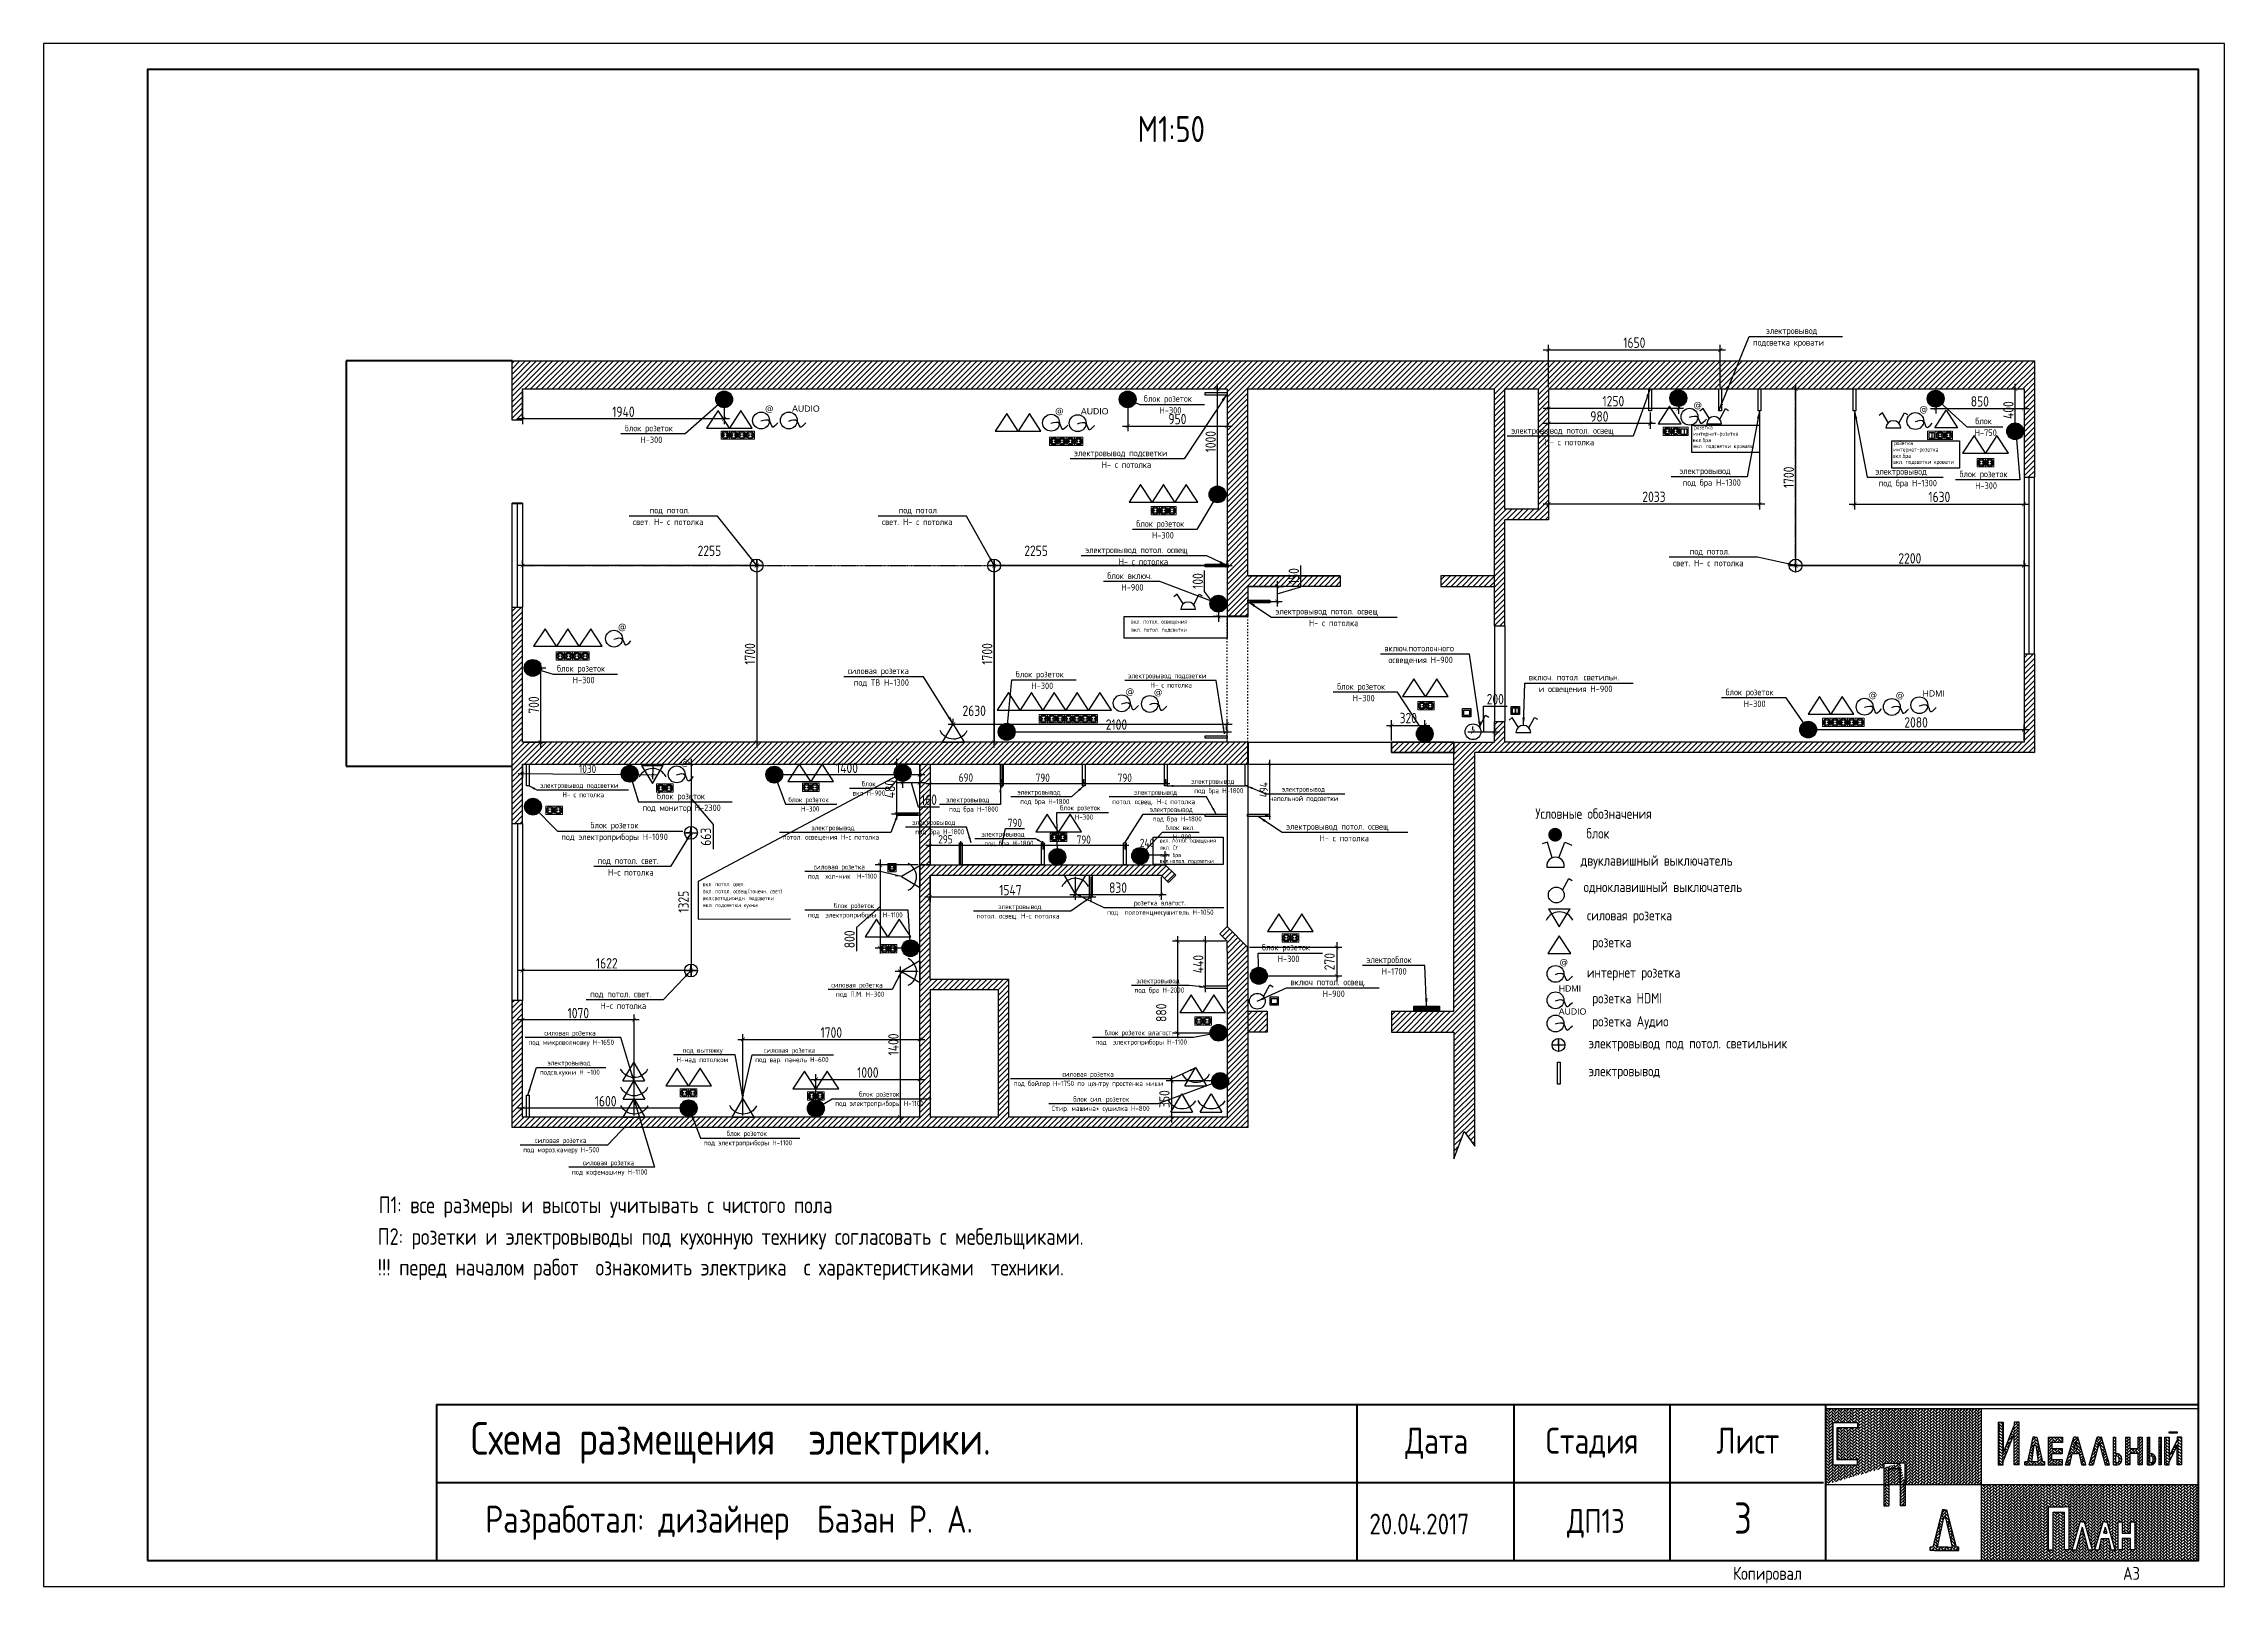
# Model space of a CAD drawing. Header units: millimetres. Extents: x 441 to 644120, y 150 to 66737.
# Drawn here: x 606172 to 627172, y 38837 to 53687 of the extents above; entities that cross this region are included whole.
import ezdxf
from ezdxf.enums import TextEntityAlignment as Align

# ---------------------------------------------------------------- set-up
doc = ezdxf.new("R2010")
doc.units = ezdxf.units.MM
doc.header["$MEASUREMENT"] = 0
doc.set_wipeout_variables(frame=1)
doc.header["$PDMODE"] = 35
doc.linetypes.add('ACAD_ISO03W100', pattern=[30, 12, -18])
doc.linetypes.add('DASHED2', pattern=[9.525, 6.35, -3.175])
for name, color, linetype, lineweight in [('0_25mm_Line_Weight', 2, 'Continuous', 25), ('walls', 30, 'Continuous', 50), ('windglass', 132, 'Continuous', 5), ('Потолки', 8, 'Continuous', 5), ('разм', 250, 'Continuous', 15)]:
    doc.layers.add(name, color=color, linetype=linetype, lineweight=lineweight)
for name, color, linetype in [('detail', 253, 'Continuous'), ('elektrika', 40, 'Continuous'), ('hatch', 253, 'Continuous'), ('mebel', 7, 'Continuous'), ('P0', 7, 'Continuous'), ('unvis', 50, 'ACAD_ISO03W100'), ('windows', 170, 'Continuous')]:
    doc.layers.add(name, color=color, linetype=linetype)
doc.styles.add('GOST 2.304', font='CS_Gost2304.shx')
doc.styles.add('СГЕНЕРИР_СТИЛЬ_1', font='arial.ttf')
doc.dimstyles.new('SPDS', dxfattribs={"dimscale": 100, "dimtxt": 2.5, "dimasz": 2.5, "dimexe": 1.25, "dimexo": 0.625, "dimtad": 1, "dimdec": 0, "dimrnd": 0.001, "dimtxsty": 'GOST 2.304', "dimblk": 'ARCHTICK', "dimcen": 2.5, "dimdle": 2, "dimadec": 0, "dimazin": 2, "dimtfac": 0.75, "dimtdec": 0, "dimtmove": 1, "dimatfit": 3, "dimfxl": 1, "dimtolj": 1, "dimarcsym": 1})
pattern_1 = [(45, (0, 0), (1e-14, 143.684098), [304.8, -101.6]), (135, (71.84, 71.84), (1e-14, 143.684098), [304.8, -101.6])]

msp = doc.modelspace()

# ---------------------------------------------------------------- texts
at = {"color": 7, "linetype": 'Continuous', "ltscale": 50, "style": 'GOST 2.304'}
for s, height, p in [('М1:50', 250, (616705.7385, 52989.379)), ('Условные обозначения', 100, (620537.2746, 46324.4808)), ('блок', 100, (621027.7488, 46134.9155)), ('двуклавишный выключатель', 100, (620972.5487, 45873.4894)), ('одноклавишный выключатель', 100, (621001.1201, 45618.9544)), ('силовая розетка', 100, (621033.6163, 45346.2252)), (' розетка', 100, (621033.6163, 45087.2832)), ('интернет розетка', 100, (621033.6163, 44795.9745)), (' розетка HDMI', 100, (621033.6163, 44547.7585)), (' розетка Аудио', 100, (621033.6163, 44325.3774)), ('электровывод под потол. светильник', 100, (621048.6452, 44114.5483)), ('электровывод', 100, (621048.6917, 43847.0612)), ('20.04.2017', 200, (618938.7281, 39536.4544)), ('ДП13', 230, (620842.8085, 39580.5134)), ('3', 300, (622451.031, 39643.9076))]:
    msp.add_text(s, height=height, dxfattribs=at).set_placement(p, align=Align.TOP_LEFT)
at = {"lineweight": 25, "ltscale": 25, "style": 'GOST 2.304'}
for s, p in [('блок розеток', (616767.1139, 50238.3734)), ('блок розеток', (611768.336, 49954.1937)), ('Н-300', (616917.8952, 50125.8734)), ('блок', (624773.1326, 50022.9037)), ('Н-300', (611919.1172, 49841.6937)), ('электровывод потол. освещ', (620303.8991, 49931.6204)), (' Н- с потолка', (620589.0553, 49819.1204)), (' Н-750', (624730.1638, 49910.4037)), ('электровывод подсветки', (616093.9569, 49714.8757)), (' Н- с потолка', (616323.6444, 49602.3757)), ('электровывод', (621923.0854, 49542.9234)), ('электровывод', (623811.4354, 49537.9018)), ('блок розеток', (624620.8401, 49513.2075)), ('  под бра Н-1300', (621881.6791, 49430.4234)), ('  под бра Н-1300', (623770.0292, 49425.4018)), ('Н-300', (624771.6213, 49400.7075)), ('под потол. ', (612008.0658, 49164.379)), ('под потол. ', (614406.179, 49164.379)), ('свет. Н- с потолка', (611847.1283, 49051.879)), ('свет. Н- с потолка', (614245.2415, 49051.879)), ('электровывод потол. освещ', (616201.3741, 48781.9985)), (' Н- с потолка', (616486.5303, 48669.4985)), ('под потол. ', (622023.7873, 48768.2051)), ('блок включ.', (616414.7189, 48533.2487)), ('свет. Н- с потолка', (621862.8498, 48655.7051)), (' Н-900', (616513.9377, 48420.7487)), ('электровывод потол. освещ', (618033.7714, 48191.4195)), (' Н- с потолка', (618318.9277, 48078.9195)), ('блок розеток', (611116.1075, 47641.4217)), ('силовая розетка', (613914.7591, 47617.9091)), ('включ.потолочного', (619081.8042, 47835.5971)), ('освещения Н-900', (619122.4292, 47723.0971)), ('Н-300', (611266.8887, 47528.9217)), ('под ТВ Н-1300', (613974.1341, 47505.4091)), ('блок розеток', (615532.8639, 47586.1264)), ('Н-300', (615683.6452, 47473.6264)), ('блок розеток', (618627.7938, 47467.9546)), ('включ. потол. светильн.', (620473.0468, 47556.7557)), ('и освещения Н-900', (620570.703, 47444.2557)), ('блок розеток', (622368.1054, 47413.4396)), ('Н-300', (618778.575, 47355.4546)), (' Н-300', (622506.3866, 47300.9396)), ('блок розеток', (612078.2842, 46412.2371)), ('под монитор Н-2300', (611938.4405, 46299.7371)), ('под электроприборы Н-1090', (611156.7222, 46019.9813)), ('блок розеток ', (611437.9722, 46132.4813)), ('под потол. свет.', (611506.5823, 45790.5994)), (' Н-с потолка', (611569.0823, 45678.0994)), ('под потол. свет.', (611434.9644, 44506.3073)), (' Н-с потолка', (611497.4644, 44393.8073))]:
    msp.add_text(s, height=62.5, dxfattribs=at).set_placement(p)
at = {"color": 7, "lineweight": -2, "ltscale": 20, "style": 'GOST 2.304'}
for s, p in [('розетка', (622063.6541, 49973.4258)), ('вкл.бра', (622052.2419, 49850.7719)), ('интернет-розетка', (622056.2797, 49912.1519)), ('вкл. подсветки кровати', (622056.2797, 49792.879)), ('интернет-розетка', (623982.9222, 49760.3949)), ('розетка', (623990.2967, 49821.6687)), ('вкл.бра', (623978.8844, 49699.0149)), ('вкл. подсветки кровати', (623982.9222, 49641.1219)), ('вкл. потол. освещения', (616641.0108, 48103.7539)), ('вкл. потол. подсветки', (616645.0487, 48025.6092)), ('вкл. потол. освещения', (616920.0715, 45996.595)), ('вкл.напол. подсветки', (616919.1058, 45799.2309)), ('вкл. СУ', (616924.1093, 45927.9059)), ('вкл. бра', (616924.1093, 45856.7526)), ('вкл. потол. свет.', (612518.7818, 45576.2096)), ('вкл.светодиоидн. подсветки', (612517.4655, 45441.4588)), ('вкл. потол. освещ.(точечн. свет)', (612519.7338, 45507.5205)), ('вкл. подсветки кухни', (612520.3877, 45374.6906))]:
    msp.add_text(s, height=40, dxfattribs=at).set_placement(p)
at = {"lineweight": 25, "ltscale": 20, "style": 'GOST 2.304'}
for s, p in [('электровывод подсветки', (616614.5201, 47577.6349)), (' Н- с потолка', (616798.2701, 47487.6349)), ('электровывод подсветки', (610952.795, 46522.3329)), (' Н- с потолка', (611136.545, 46432.3329)), ('блок розеток', (613344.7462, 46384.9957)), ('вкл Н-900', (613961.22, 46448.0405)), ('блок', (614050.595, 46538.0405)), ('электровывод', (614862.2428, 46383.7123)), ('электровывод', (615548.1194, 46456.3846)), ('  под бра Н-1800', (615514.9944, 46366.3846)), ('потол. освещ. Н-с потолка', (616462.8834, 46365.4304)), ('электровывод', (616671.0084, 46455.4304)), ('электровывод', (617222.7007, 46561.4542)), ('  под бра Н-1800', (617189.5757, 46471.4542)), ('Н-300', (613465.3712, 46294.9957)), ('электровывод', (614535.5145, 46165.7551)), ('  под бра Н-1800', (614829.1178, 46293.7123)), ('блок розеток', (615960.0242, 46306.2987)), (' Н-300', (616070.6492, 46216.2987)), ('электровывод', (616822.9275, 46290.0783)), ('  под бра Н-1800', (616789.8025, 46200.0783)), ('потол. освещения Н-с потолка', (613289.01, 46024.1906)), ('электровывод', (613564.635, 46114.1906)), ('  под бра Н-1800', (614502.3895, 46075.7551)), ('электровывод', (615202.4369, 46053.7)), ('  под бра Н-1800', (615169.3119, 45963.7)), ('блок вкл.', (616975.6794, 46115.6593)), (' Н-900', (617015.0544, 46025.6593)), ('силовая розетка', (613586.3459, 45737.5443)), ('под  хол-ник  Н-1100', (613530.7209, 45647.5443)), ('блок розеток', (613780.8587, 45364.777)), ('электровывод', (615364.5634, 45355.1465)), ('розетка влагост.', (616671.508, 45390.6961)), ('под  электроприборы  Н-1100', (613531.4837, 45274.777)), ('потол. освещ. Н-с потолка', (615156.4384, 45265.1465)), ('под  полотенцнесушитель Н-1050', (616412.758, 45300.6961)), ('силовая розетка', (613756.8968, 44601.0643)), ('под П.М. Н-300', (613801.2718, 44511.0643)), ('под бра Н-2000', (616676.4247, 44551.6258)), ('электровывод', (616695.1747, 44641.6258)), ('силовая розетка', (610993.6333, 44138.7511)), ('под  электроприборы Н-1100', (616300.6829, 44051.3633)), ('блок розеток влагост.', (616388.1829, 44141.3633)), ('под микроволновку Н-1650', (610840.5083, 44048.7511)), ('Н-над потолком', (612266.8349, 43882.2438)), ('под вытяжку', (612324.9599, 43972.2438)), ('под вар. панель Н-600', (613023.772, 43882.2438)), ('силовая розетка', (613108.147, 43972.2438)), ('подсв.кухни Н -100', (610949.6879, 43760.7415)), ('электровывод', (611022.8129, 43850.7415)), ('под бойлер Н-1750 по центру простенка ниши', (615513.3865, 43652.7841)), ('силовая розетка', (615982.1365, 43742.7841)), ('под электроприборы Н-1100', (613794.9615, 43460.5453)), ('блок розеток', (614024.3365, 43550.5453)), ('блок сил. розеток', (616086.7076, 43502.495)), ('Стир. машина+ сушилка Н-800', (615880.4576, 43412.495)), ('под мороз.камеру Н-500', (610789.418, 43014.4728)), ('силовая розетка', (610903.793, 43104.4728)), ('под электроприборы Н-1100', (612528.9739, 43081.7251)), ('блок розеток ', (612748.3489, 43171.7251)), ('под кофемашину Н-1100', (611258.6549, 42800.1457)), ('силовая розетка', (611364.2799, 42890.1457))]:
    msp.add_text(s, height=50, dxfattribs=at).set_placement(p)
at = {"color": 7, "lineweight": -2, "ltscale": 40, "style": 'GOST 2.304'}
for s, p in [('П1: все размеры и высоты учитывать с чистого пола', (609398.9024, 42428.5332)), ('П2: розетки и электровыводы под кухонную технику согласовать с мебельщиками.', (609388.9125, 42124.0063)), ('!!! перед началом работ  ознакомить электрика  с характеристиками  техники.', (609388.9125, 41828.831))]:
    msp.add_text(s, height=160, dxfattribs=at).set_placement(p)
at = {"color": 7, "linetype": 'Continuous', "ltscale": 75, "style": 'GOST 2.304'}
msp.add_text('Схема размещения  электрики.', height=315, dxfattribs=at).set_placement((610285.4511, 40418.7163), align=Align.TOP_LEFT)
at = {"linetype": 'Continuous', "lineweight": 25, "style": 'GOST 2.304'}
for s, p in [('Дата', (619586.5373, 40238.2408)), ('Стадия', (621083.6276, 40238.9761)), ('Лист', (622583.6276, 40238.9761))]:
    msp.add_text(s, height=250, dxfattribs=at).set_placement(p, align=Align.MIDDLE_CENTER)
at = {"linetype": 'Continuous', "lineweight": 25, "ltscale": 50, "style": 'GOST 2.304'}
msp.add_text('Копировал', height=125, dxfattribs=at).set_placement((622771.8581, 38899.0469), align=Align.CENTER)
msp.add_text('A3', height=125, dxfattribs=at).set_placement((626196.8581, 38899.0469))
at = {"layer": '0_25mm_Line_Weight', "color": 7, "linetype": 'Continuous', "ltscale": 75, "style": 'GOST 2.304'}
msp.add_text('Разработал: дизайнер  Базан Р. А. ', height=260, dxfattribs=at).set_placement((610424.902, 39353.2403))

# ---------------------------------------------------------------- blocks, each defined once
blk = doc.blocks.new('logo_name')
at = {"layer": 'P0', "lineweight": 25, "ltscale": 200}
h = blk.add_hatch(dxfattribs=at)
h.set_pattern_fill('AR-HBONE', color=256, style=0)
h.set_pattern_definition(pattern_1)
h.paths.add_polyline_path([(299143, -386), (299143, -999), (299143, -1612), (300128, -1612), (300128, -1812), (298943, -1812), (298943, -186), (300128, -186), (300128, -386)], flags=16)
edge = h.paths.add_edge_path()
edge.add_line((298593, 356), (306091, 356))
edge.add_line((306091, 356), (306091, -2566))
edge.add_line((302422, -2566), (306091, -2566))
edge.add_line((298593, -2566), (301407, -2567))
edge.add_line((298593, -2566), (298593, 356))
edge.add_line((301407, -1745), (301407, -2567))
edge.add_line((301407, -1745), (302186, -1745))
edge.add_line((302422, -2567), (302422, -1745))
edge.add_line((302422, -1745), (302186, -1745))
h = blk.add_hatch(dxfattribs=at)
h.set_pattern_fill('AR-HBONE', color=256, style=0)
h.set_pattern_definition(pattern_1)
h.paths.add_polyline_path([(307143, -1679), (307684, -616), (307684, -1812), (307921, -1812), (307921, -168), (307684, -168), (307684, -301), (307143, -1364), (307143, -168), (306906, -168), (306906, -1812), (307143, -1812)])
h.paths.add_polyline_path([(315133, -595), (315133, -545), (315526, -545), (315526, -595)])
h.paths.add_polyline_path([(315132, -1702), (315526, -1069), (315526, -1812), (315726, -1812), (315726, -745), (315526, -745), (315526, -855), (315132, -1489), (315132, -745), (314932, -745), (314932, -1812), (315132, -1812)])
h.paths.add_polyline_path([(314752, -1812), (314652, -1812), (314652, -745), (314752, -745)])
edge = h.paths.add_edge_path()
edge.add_line((314189, -1812), (314289, -1812))
edge.add_arc((314282, -1596), 217, 271.83313, 448.16687)
edge.add_line((314289, -1379), (314189, -1379))
edge.add_line((314189, -1379), (314189, -745))
edge.add_line((314189, -745), (314089, -745))
edge.add_line((314089, -745), (314089, -1812))
edge.add_line((314089, -1812), (314189, -1812))
edge = h.paths.add_edge_path(flags=16)
edge.add_line((314189, -1479), (314189, -1712))
edge.add_arc((314246, -1596), 130, 244.10056, 475.89944)
h.paths.add_polyline_path([(313246, -1812), (313046, -1812), (313046, -745), (313246, -745), (313246, -1176), (313646, -1176), (313646, -745), (313846, -745), (313846, -1812), (313646, -1812), (313646, -1379), (313246, -1379)])
edge = h.paths.add_edge_path()
edge.add_line((312553, -1812), (312653, -1812))
edge.add_arc((312646, -1596), 217, 271.83313, 448.16687)
edge.add_line((312653, -1379), (312553, -1379))
edge.add_line((312553, -1379), (312553, -745))
edge.add_line((312553, -745), (312453, -745))
edge.add_line((312453, -745), (312453, -1812))
edge.add_line((312453, -1812), (312553, -1812))
edge = h.paths.add_edge_path(flags=16)
edge.add_line((312553, -1479), (312553, -1712))
edge.add_arc((312609, -1596), 130, 244.10056, 475.89944)
h.paths.add_polyline_path([(311776, -945), (311486, -1812), (311286, -1812), (311676, -745), (311776, -745), (311876, -745), (312265, -1812), (312065, -1812)])
h.paths.add_polyline_path([(310466, -1379), (310819, -1379), (310932, -1812), (311132, -1812), (310743, -745), (310643, -745), (310543, -745), (310153, -1812), (310353, -1812)])
h.paths.add_polyline_path([(310006, -1379), (310006, -1178), (309494, -1178), (309494, -945), (310006, -945), (310006, -745), (309312, -745), (309312, -1812), (310002, -1812), (310002, -1612), (309494, -1612), (309494, -1379)])
h.paths.add_polyline_path([(310643, -945), (310568, -1176), (310643, -1176), (310718, -1176)], flags=16)
h.paths.add_polyline_path([(308723, -1054), (308834, -1691), (308512, -1691), (308623, -1054), (308673, -1054)], flags=16)
h.paths.add_polyline_path([(308573, -745), (308312, -1691), (308185, -1691), (308185, -1812), (309161, -1812), (309161, -1691), (309034, -1691), (308773, -745), (308673, -745)])
h = blk.add_hatch(dxfattribs=at)
h.set_pattern_fill('AR-HBONE', color=256, style=0)
h.set_pattern_definition(pattern_1)
h.paths.add_polyline_path([(301644, -1945), (302186, -1945), (302186, -2566), (301644, -2566)])
h = blk.add_hatch(dxfattribs=at)
h.set_pattern_fill('AR-HBONE', color=256, style=0)
h.set_pattern_definition(pattern_1)
edge = h.paths.add_edge_path()
edge.add_line((301407, -2566), (301644, -2566))
edge.add_line((301644, -2566), (301644, -3389))
edge.add_line((301407, -2567), (301407, -3389))
edge.add_line((301407, -3389), (301644, -3389))
h = blk.add_hatch(dxfattribs=at)
h.set_pattern_fill('AR-HBONE', color=256, style=0)
h.set_pattern_definition(pattern_1)
edge = h.paths.add_edge_path()
edge.add_line((302186, -2566), (302186, -3389))
edge.add_line((302422, -2567), (302422, -3389))
edge.add_line((302422, -3389), (302186, -3389))
edge.add_line((302186, -2566), (302422, -2566))
h = blk.add_hatch(dxfattribs=at)
h.set_pattern_fill('AR-HBONE', color=256, style=0)
h.set_pattern_definition(pattern_1)
h.paths.add_polyline_path([(306091, -2566), (316548, -2566), (316548, -5489), (306091, -5489)])
h.paths.add_polyline_path([(312883, -5076), (312683, -5076), (312683, -4009), (312883, -4009), (312883, -4439), (313283, -4439), (313283, -4009), (313483, -4009), (313483, -5076), (313283, -5076), (313283, -4643), (312883, -4643)], flags=16)
h.paths.add_polyline_path([(310958, -4209), (310668, -5076), (310468, -5076), (310858, -4009), (310958, -4009), (311058, -4009), (311447, -5076), (311247, -5076)], flags=16)
h.paths.add_polyline_path([(309553, -3631), (310094, -3631), (310094, -5076), (310331, -5076), (310331, -3431), (310094, -3431), (309316, -3431), (309316, -5076), (309553, -5076)], flags=16)
edge = h.paths.add_edge_path(flags=16)
edge.add_line((311568, -5076), (311958, -4009))
edge.add_line((312058, -4009), (312158, -4009))
edge.add_line((312547, -5076), (312158, -4009))
edge.add_line((312347, -5076), (312547, -5076))
edge.add_line((312347, -5076), (312234, -4643))
edge.add_line((311882, -4643), (312234, -4643))
edge.add_line((311768, -5076), (311882, -4643))
edge.add_line((311568, -5076), (311768, -5076))
h = blk.add_hatch(dxfattribs=at)
h.set_pattern_fill('AR-HBONE', color=256, style=0)
h.set_pattern_definition(pattern_1)
h.paths.add_polyline_path([(304488, -4984), (304688, -4984), (304376, -3849), (304326, -3849), (304276, -3849), (303965, -4984), (304165, -4984)], flags=16)
h.paths.add_polyline_path([(303839, -5106), (303639, -5106), (303639, -4984), (303765, -4984), (304226, -3541), (304326, -3541), (304426, -3541), (304888, -4984), (305014, -4984), (305014, -5106), (304814, -5106)])
h = blk.add_hatch(dxfattribs=at)
h.set_pattern_fill('AR-HBONE', color=256, style=0)
h.set_pattern_definition(pattern_1)
h.paths.add_polyline_path([(312058, -4209), (312133, -4439), (312058, -4439), (311983, -4439)])
for p, q in [((298593, 356), (306091, 356)), ((298593, -2566), (298593, 356)), ((306091, 356), (306091, -2566)), ((306091, 356), (316548, 356)), ((316548, -2566), (316548, 356)), ((300128, -186), (298943, -186)), ((298943, -186), (298943, -1812)), ((300128, -386), (299143, -386)), ((299143, -386), (299143, -999)), ((300128, -186), (300128, -386)), ((306906, -168), (306906, -1812)), ((306906, -168), (307143, -168)), ((307143, -168), (307143, -1364)), ((307143, -1364), (307684, -301)), ((307143, -1679), (307684, -616)), ((307921, -168), (307684, -168)), ((307684, -168), (307684, -301)), ((307684, -1812), (307684, -616)), ((307921, -1812), (307921, -168)), ((308573, -745), (308312, -1691)), ((308673, -745), (308573, -745)), ((308673, -745), (308773, -745)), ((308773, -745), (309034, -1691)), ((309312, -745), (309312, -1812)), ((309312, -745), (310006, -745)), ((310006, -745), (310006, -945)), ((310153, -1812), (310543, -745)), ((310643, -745), (310543, -745)), ((310643, -745), (310743, -745)), ((311132, -1812), (310743, -745)), ((311286, -1812), (311676, -745)), ((311776, -745), (311676, -745)), ((311776, -745), (311876, -745)), ((312265, -1812), (311876, -745)), ((312453, -1812), (312453, -745)), ((312453, -745), (312553, -745)), ((312553, -745), (312553, -1379)), ((313046, -1812), (313046, -745)), ((313046, -745), (313246, -745)), ((313246, -745), (313246, -1176)), ((313646, -1176), (313646, -745)), ((313646, -745), (313846, -745)), ((313846, -745), (313846, -1812)), ((314089, -1812), (314089, -745)), ((314089, -745), (314189, -745)), ((314189, -745), (314189, -1379)), ((314652, -1812), (314652, -745)), ((314652, -745), (314752, -745)), ((314752, -745), (314752, -1812)), ((314932, -1812), (314932, -745)), ((314932, -745), (315132, -745)), ((315132, -745), (315132, -1489)), ((315133, -545), (315526, -545)), ((315133, -595), (315133, -545)), ((315526, -595), (315133, -595)), ((315526, -545), (315526, -595)), ((315726, -745), (315526, -745)), ((315526, -745), (315526, -855)), ((315726, -745), (315726, -1812)), ((299143, -999), (299143, -1612)), ((300128, -1612), (299143, -1612)), ((300128, -1812), (300128, -1612)), ((307143, -1812), (307143, -1679)), ((308623, -1054), (308512, -1691)), ((308673, -1054), (308623, -1054)), ((308673, -1054), (308723, -1054)), ((308723, -1054), (308834, -1691)), ((310006, -945), (309494, -945)), ((309494, -945), (309494, -1178)), ((309494, -1178), (310006, -1178)), ((309494, -1612), (309494, -1379)), ((309494, -1379), (310006, -1379)), ((310002, -1612), (309494, -1612)), ((310002, -1812), (310002, -1612)), ((310006, -1379), (310006, -1178)), ((310353, -1812), (310466, -1379)), ((310466, -1379), (310819, -1379)), ((310643, -945), (310568, -1176)), ((310643, -1176), (310568, -1176)), ((310643, -945), (310718, -1176)), ((310643, -1176), (310718, -1176)), ((310932, -1812), (310819, -1379)), ((311776, -945), (311486, -1812)), ((311776, -945), (312065, -1812)), ((312553, -1379), (312653, -1379)), ((312553, -1479), (312553, -1712)), ((313246, -1176), (313646, -1176)), ((313646, -1379), (313246, -1379)), ((313246, -1379), (313246, -1812)), ((313646, -1812), (313646, -1379)), ((314189, -1379), (314289, -1379)), ((314189, -1479), (314189, -1712)), ((315132, -1489), (315526, -855)), ((315132, -1702), (315526, -1069)), ((315526, -1812), (315526, -1069)), ((298943, -1812), (300128, -1812)), ((301407, -1745), (301407, -2567)), ((301407, -1745), (302186, -1745)), ((301644, -2566), (301644, -1945)), ((301644, -1945), (302186, -1945)), ((302422, -1745), (302186, -1745)), ((302186, -2566), (302186, -1945)), ((302422, -2567), (302422, -1745)), ((306906, -1812), (307143, -1812)), ((307921, -1812), (307684, -1812)), ((308185, -1812), (308185, -1691)), ((308312, -1691), (308185, -1691)), ((308185, -1812), (309161, -1812)), ((308834, -1691), (308512, -1691)), ((309161, -1691), (309034, -1691)), ((309161, -1812), (309161, -1691)), ((309312, -1812), (310002, -1812)), ((310153, -1812), (310353, -1812)), ((310932, -1812), (311132, -1812)), ((311286, -1812), (311486, -1812)), ((312065, -1812), (312265, -1812)), ((312453, -1812), (312553, -1812)), ((312553, -1812), (312653, -1812)), ((313246, -1812), (313046, -1812)), ((313846, -1812), (313646, -1812)), ((314089, -1812), (314189, -1812)), ((314189, -1812), (314289, -1812)), ((314752, -1812), (314652, -1812)), ((314932, -1812), (315132, -1812)), ((315132, -1812), (315132, -1702)), ((315726, -1812), (315526, -1812)), ((298593, -2566), (301407, -2567)), ((298593, -2566), (298593, -5489)), ((301407, -2566), (301644, -2566)), ((301407, -2567), (301407, -3389)), ((301644, -2566), (301644, -3389)), ((301644, -2566), (302186, -2566)), ((302186, -2566), (302186, -3389)), ((302186, -2566), (302422, -2566)), ((302422, -2566), (306091, -2566)), ((302422, -2567), (302422, -3389)), ((306091, -2566), (316548, -2566)), ((306091, -2566), (306091, -5489)), ((316548, -2566), (316548, -5489)), ((301407, -3389), (301644, -3389)), ((302422, -3389), (302186, -3389)), ((304226, -3541), (303765, -4984)), ((304276, -3849), (303965, -4984)), ((304326, -3541), (304226, -3541)), ((304326, -3849), (304276, -3849)), ((304326, -3541), (304426, -3541)), ((304326, -3849), (304376, -3849)), ((304376, -3849), (304688, -4984)), ((304426, -3541), (304888, -4984)), ((309316, -3431), (309316, -5076)), ((309316, -3431), (310094, -3431)), ((309553, -5076), (309553, -3631)), ((309553, -3631), (310094, -3631)), ((310331, -3431), (310094, -3431)), ((310094, -5076), (310094, -3631)), ((310331, -5076), (310331, -3431)), ((310468, -5076), (310858, -4009)), ((310958, -4009), (310858, -4009)), ((310958, -4009), (311058, -4009)), ((311447, -5076), (311058, -4009)), ((311568, -5076), (311958, -4009)), ((312058, -4009), (311958, -4009)), ((312058, -4009), (312158, -4009)), ((312547, -5076), (312158, -4009)), ((312683, -5076), (312683, -4009)), ((312683, -4009), (312883, -4009)), ((312883, -4009), (312883, -4439)), ((313283, -4439), (313283, -4009)), ((313283, -4009), (313483, -4009)), ((313483, -4009), (313483, -5076)), ((303639, -5106), (303639, -4984)), ((303765, -4984), (303639, -4984)), ((304165, -4984), (303965, -4984)), ((304488, -4984), (304165, -4984)), ((304488, -4984), (304688, -4984)), ((305014, -4984), (304888, -4984)), ((305014, -5106), (305014, -4984)), ((310958, -4209), (310668, -5076)), ((310958, -4209), (311247, -5076)), ((311768, -5076), (311882, -4643)), ((311882, -4643), (312234, -4643)), ((312058, -4209), (311983, -4439)), ((312058, -4439), (311983, -4439)), ((312058, -4209), (312133, -4439)), ((312058, -4439), (312133, -4439)), ((312347, -5076), (312234, -4643)), ((312883, -4439), (313283, -4439)), ((313283, -4643), (312883, -4643)), ((312883, -4643), (312883, -5076)), ((313283, -5076), (313283, -4643)), ((298593, -5489), (306091, -5489)), ((303839, -5106), (303639, -5106)), ((303839, -5106), (304814, -5106)), ((304814, -5106), (305014, -5106)), ((316548, -5489), (306091, -5489)), ((309316, -5076), (309553, -5076)), ((310331, -5076), (310094, -5076)), ((310468, -5076), (310668, -5076)), ((311247, -5076), (311447, -5076)), ((311568, -5076), (311768, -5076)), ((312347, -5076), (312547, -5076)), ((312883, -5076), (312683, -5076)), ((313483, -5076), (313283, -5076))]:
    blk.add_line(p, q, dxfattribs=at)
for centre, radius, start, end in [((312609, -1596), 130, 244.10056, 115.89944), ((312646, -1596), 217, 271.83313, 88.16687), ((314246, -1596), 130, 244.10056, 115.89944), ((314282, -1596), 217, 271.83313, 88.16687)]:
    blk.add_arc(centre, radius, start, end, dxfattribs=at)
blk = doc.blocks.new('_ArchTick')
at = {"color": 0, "linetype": 'ByBlock', "const_width": 0.15}
blk.add_lwpolyline([(-0.5, -0.5), (0.5, 0.5)], dxfattribs=at)
blk = doc.blocks.new('*D554')
at = {"color": 0, "lineweight": -2, "transparency": 16777216}
for p, q in [((613089, 48662), (610734, 48662)), ((610784, 48678), (610784, 48712)), ((613039, 48678), (613039, 48712))]:
    blk.add_line(p, q, dxfattribs=at)
at = {"layer": 'Defpoints', "color": 0, "transparency": 16777216}
for p in [(610784, 48662), (610784, 48662), (613039, 48662)]:
    blk.add_point(p, dxfattribs=at)
at = {"color": 0, "lineweight": -2, "transparency": 16777216, "xscale": 37.50000000000001, "yscale": 37.50000000000001, "zscale": 37.50000000000001, "rotation": 180}
blk.add_blockref('_ArchTick', (610784, 48662), dxfattribs=at)
at = {"color": 0, "lineweight": -2, "transparency": 16777216, "xscale": 37.50000000000001, "yscale": 37.50000000000001, "zscale": 37.50000000000001}
blk.add_blockref('_ArchTick', (613039, 48662), dxfattribs=at)
at = {"color": 0, "transparency": 16777216, "insert": (612583, 48805), "char_height": 100, "attachment_point": 5, "style": 'GOST 2.304'}
blk.add_mtext('\\A1;2255', dxfattribs=at)
blk = doc.blocks.new('*D555')
at = {"color": 0, "lineweight": -2, "transparency": 16777216}
for p, q in [((615275, 48662), (617618, 48662)), ((615325, 48678), (615325, 48712)), ((617568, 48651), (617568, 48712))]:
    blk.add_line(p, q, dxfattribs=at)
at = {"layer": 'Defpoints', "color": 0, "transparency": 16777216}
for p in [(615325, 48662), (617568, 48662), (617568, 48636)]:
    blk.add_point(p, dxfattribs=at)
at = {"color": 0, "lineweight": -2, "transparency": 16777216, "xscale": 37.50000000000001, "yscale": 37.50000000000001, "zscale": 37.50000000000001, "rotation": 180}
blk.add_blockref('_ArchTick', (615325, 48662), dxfattribs=at)
at = {"color": 0, "lineweight": -2, "transparency": 16777216, "xscale": 37.50000000000001, "yscale": 37.50000000000001, "zscale": 37.50000000000001}
blk.add_blockref('_ArchTick', (617568, 48662), dxfattribs=at)
at = {"color": 0, "transparency": 16777216, "insert": (615729, 48805), "char_height": 100, "attachment_point": 5, "style": 'GOST 2.304'}
blk.add_mtext('\\A1;2255', dxfattribs=at)
blk = doc.blocks.new('*D556')
at = {"color": 0, "lineweight": -2, "transparency": 16777216}
for p, q in [((613024, 48662), (612989, 48662)), ((613039, 48712), (613039, 46912)), ((613027, 46962), (612989, 46962))]:
    blk.add_line(p, q, dxfattribs=at)
at = {"layer": 'Defpoints', "color": 0, "transparency": 16777216}
for p in [(613039, 48662), (613039, 46962), (613043, 46962)]:
    blk.add_point(p, dxfattribs=at)
at = {"color": 0, "lineweight": -2, "transparency": 16777216, "xscale": 37.50000000000001, "yscale": 37.50000000000001, "zscale": 37.50000000000001}
for p, rotation in [((613039, 48662), 90), ((613039, 46962), 270)]:
    blk.add_blockref('_ArchTick', p, dxfattribs=dict(at, rotation=rotation))
at = {"color": 0, "transparency": 16777216, "insert": (612974, 47812), "char_height": 100, "attachment_point": 5, "rotation": 90, "style": 'GOST 2.304'}
blk.add_mtext('\\A1;1700', dxfattribs=at)
blk = doc.blocks.new('*D557')
at = {"color": 0, "lineweight": -2, "transparency": 16777216}
for p, q in [((623043, 48997), (623043, 48612)), ((622993, 48662), (625293, 48662)), ((625243, 48678), (625243, 48712))]:
    blk.add_line(p, q, dxfattribs=at)
at = {"layer": 'Defpoints', "color": 0, "transparency": 16777216}
for p in [(623043, 49013), (625243, 48662), (625243, 48662)]:
    blk.add_point(p, dxfattribs=at)
at = {"color": 0, "lineweight": -2, "transparency": 16777216, "xscale": 37.50000000000001, "yscale": 37.50000000000001, "zscale": 37.50000000000001, "rotation": 180}
blk.add_blockref('_ArchTick', (623043, 48662), dxfattribs=at)
at = {"color": 0, "lineweight": -2, "transparency": 16777216, "xscale": 37.50000000000001, "yscale": 37.50000000000001, "zscale": 37.50000000000001}
blk.add_blockref('_ArchTick', (625243, 48662), dxfattribs=at)
at = {"color": 0, "transparency": 16777216, "insert": (624143, 48732), "char_height": 100, "attachment_point": 5, "style": 'GOST 2.304'}
blk.add_mtext('\\A1;2200', dxfattribs=at)
blk = doc.blocks.new('*D558')
at = {"color": 0, "lineweight": -2, "transparency": 16777216}
for p, q in [((615309, 48662), (615275, 48662)), ((615325, 46912), (615325, 48712)), ((615309, 46962), (615275, 46962))]:
    blk.add_line(p, q, dxfattribs=at)
at = {"layer": 'Defpoints', "color": 0, "transparency": 16777216}
for p in [(615325, 48662), (615325, 48662), (615325, 46962)]:
    blk.add_point(p, dxfattribs=at)
at = {"color": 0, "lineweight": -2, "transparency": 16777216, "xscale": 37.50000000000001, "yscale": 37.50000000000001, "zscale": 37.50000000000001}
for p, rotation in [((615325, 48662), 90), ((615325, 46962), 270)]:
    blk.add_blockref('_ArchTick', p, dxfattribs=dict(at, rotation=rotation))
at = {"color": 0, "transparency": 16777216, "insert": (615259, 47812), "char_height": 100, "attachment_point": 5, "rotation": 90, "style": 'GOST 2.304'}
blk.add_mtext('\\A1;1700', dxfattribs=at)
blk = doc.blocks.new('*D559')
at = {"color": 0, "lineweight": -2, "transparency": 16777216}
for p, q in [((623043, 50412), (623043, 48612)), ((623027, 50362), (622993, 50362)), ((623027, 48662), (622993, 48662))]:
    blk.add_line(p, q, dxfattribs=at)
at = {"layer": 'Defpoints', "color": 0, "transparency": 16777216}
for p in [(623043, 50362), (623043, 48662), (623043, 48662)]:
    blk.add_point(p, dxfattribs=at)
at = {"color": 0, "lineweight": -2, "transparency": 16777216, "xscale": 37.50000000000001, "yscale": 37.50000000000001, "zscale": 37.50000000000001}
for p, rotation in [((623043, 50362), 90), ((623043, 48662), 270)]:
    blk.add_blockref('_ArchTick', p, dxfattribs=dict(at, rotation=rotation))
at = {"color": 0, "transparency": 16777216, "insert": (622977, 49512), "char_height": 100, "attachment_point": 5, "rotation": 90, "style": 'GOST 2.304'}
blk.add_mtext('\\A1;1700', dxfattribs=at)
blk = doc.blocks.new('!!')
for p, q in [((11.76, 20.02), (13.01, 20.02)), ((12.38, 20.02), (12.38, 20.64)), ((12.38, 20.64), (12.38, 19.4))]:
    blk.add_line(p, q)
blk.add_circle((12.38, 20.02), 0.62)
blk = doc.blocks.new('tr')
at = {"ltscale": 50}
for p, q in [((-173, 223), (36, -129)), ((-173, 223), (245, 223)), ((36, -129), (245, 223))]:
    blk.add_line(p, q, dxfattribs=at)
blk = doc.blocks.new('cfc')
at = {"lineweight": -2, "ltscale": 20}
blk.add_arc((6, 5), 286, 26.193, 154.7937, dxfattribs=at)
at = {"color": 7}
blk.add_blockref('tr', (-36, 129), dxfattribs=at)
blk = doc.blocks.new('rfvc')
at = {"ltscale": 50}
h = blk.add_hatch(color=256, dxfattribs=at)
h.set_gradient(color1=(30, 28, 26), color2=(44, 40, 38), tint=1)
h.paths.add_polyline_path([(-132, -3, 1), (135, -3, 1)])
for centre in [(0, 0), (2, 0)]:
    blk.add_circle(centre, 134, dxfattribs=at)
blk = doc.blocks.new('tyg')
at = {"ltscale": 50}
for p, q in [((0, 0), (-110, -170)), ((110, -170), (0, 0)), ((-110, -170), (110, -170))]:
    blk.add_line(p, q, dxfattribs=at)
blk = doc.blocks.new('савпл')
at = {"layer": 'разм', "color": 251}
for p, q in [((4562, 5657), (4642, 5657)), ((4562, 5577), (4562, 5657)), ((4642, 5577), (4562, 5577)), ((4642, 5657), (4642, 5577))]:
    blk.add_line(p, q, dxfattribs=at)
for centre, radius in [((4602, 5617), 36.6), ((4602, 5617), 31.5), ((4602, 5617), 21.9), ((4591, 5617), 3.69), ((4613, 5617), 3.69)]:
    blk.add_circle(centre, radius, dxfattribs=at)
blk = doc.blocks.new('red')
at = {"layer": 'elektrika', "color": 0, "ltscale": 50}
for p, q in [((-59, 82), (-76, 68)), ((-27, 30), (-59, 82)), ((-40, 1), (40, 1)), ((30, 26), (60, 82)), ((60, 82), (76, 72))]:
    blk.add_line(p, q, dxfattribs=at)
blk.add_arc((0, 0), 39.5, 1.0124, 178.9876, dxfattribs=at)
blk = doc.blocks.new('*D607')
at = {"color": 0, "lineweight": -2, "transparency": 16777216}
for p, q in [((610784, 50347), (610784, 50025)), ((612726, 50247), (612726, 50025)), ((612776, 50075), (610734, 50075))]:
    blk.add_line(p, q, dxfattribs=at)
at = {"layer": 'Defpoints', "color": 0, "transparency": 16777216}
for p in [(610784, 50362), (612726, 50262), (610784, 50075)]:
    blk.add_point(p, dxfattribs=at)
at = {"color": 0, "lineweight": -2, "transparency": 16777216, "xscale": 37.50000000000001, "yscale": 37.50000000000001, "zscale": 37.50000000000001, "rotation": 180}
blk.add_blockref('_ArchTick', (610784, 50075), dxfattribs=at)
at = {"color": 0, "lineweight": -2, "transparency": 16777216, "xscale": 37.50000000000001, "yscale": 37.50000000000001, "zscale": 37.50000000000001}
blk.add_blockref('_ArchTick', (612726, 50075), dxfattribs=at)
at = {"color": 0, "transparency": 16777216, "insert": (611755, 50143), "char_height": 100, "attachment_point": 5, "style": 'GOST 2.304'}
blk.add_mtext('\\A1;1940', dxfattribs=at)
blk = doc.blocks.new('*D608')
at = {"color": 0, "lineweight": -2, "transparency": 16777216}
for p, q in [((616612, 50247), (616612, 49955)), ((616562, 50005), (617618, 50005)), ((617568, 50177), (617568, 49955))]:
    blk.add_line(p, q, dxfattribs=at)
at = {"layer": 'Defpoints', "color": 0, "transparency": 16777216}
for p in [(616612, 50262), (617568, 50192), (617568, 50005)]:
    blk.add_point(p, dxfattribs=at)
at = {"color": 0, "lineweight": -2, "transparency": 16777216, "xscale": 37.50000000000001, "yscale": 37.50000000000001, "zscale": 37.50000000000001, "rotation": 180}
blk.add_blockref('_ArchTick', (616612, 50005), dxfattribs=at)
at = {"color": 0, "lineweight": -2, "transparency": 16777216, "xscale": 37.50000000000001, "yscale": 37.50000000000001, "zscale": 37.50000000000001}
blk.add_blockref('_ArchTick', (617568, 50005), dxfattribs=at)
at = {"color": 0, "transparency": 16777216, "insert": (617090, 50073), "char_height": 100, "attachment_point": 5, "style": 'GOST 2.304'}
blk.add_mtext('\\A1;950', dxfattribs=at)
blk = doc.blocks.new('*D609')
at = {"color": 0, "lineweight": -2, "transparency": 16777216}
for p, q in [((617475, 49297), (617475, 50412)), ((617552, 50362), (617425, 50362)), ((617461, 49347), (617425, 49347))]:
    blk.add_line(p, q, dxfattribs=at)
at = {"layer": 'Defpoints', "color": 0, "transparency": 16777216}
for p in [(617475, 50362), (617568, 50362), (617476, 49347)]:
    blk.add_point(p, dxfattribs=at)
at = {"color": 0, "lineweight": -2, "transparency": 16777216, "xscale": 37.50000000000001, "yscale": 37.50000000000001, "zscale": 37.50000000000001}
for p, rotation in [((617475, 50362), 90), ((617475, 49347), 270)]:
    blk.add_blockref('_ArchTick', p, dxfattribs=dict(at, rotation=rotation))
at = {"color": 0, "transparency": 16777216, "insert": (617410, 49855), "char_height": 100, "attachment_point": 5, "rotation": 90, "style": 'GOST 2.304'}
blk.add_mtext('\\A1;1000', dxfattribs=at)
blk = doc.blocks.new('*D610')
at = {"color": 0, "lineweight": -2, "transparency": 16777216}
for p, q in [((617352, 48412), (617352, 48616)), ((617484, 48234), (617352, 48412)), ((617484, 48346), (617484, 48122)), ((617468, 48296), (617434, 48296)), ((617552, 48172), (617434, 48172))]:
    blk.add_line(p, q, dxfattribs=at)
at = {"layer": 'Defpoints', "color": 0, "transparency": 16777216}
for p in [(617484, 48296), (617484, 48172), (617568, 48172)]:
    blk.add_point(p, dxfattribs=at)
at = {"color": 0, "lineweight": -2, "transparency": 16777216, "xscale": 37.50000000000001, "yscale": 37.50000000000001, "zscale": 37.50000000000001}
for p, rotation in [((617484, 48296), 90), ((617484, 48172), 270)]:
    blk.add_blockref('_ArchTick', p, dxfattribs=dict(at, rotation=rotation))
at = {"color": 0, "transparency": 16777216, "insert": (617286, 48514), "char_height": 100, "attachment_point": 5, "rotation": 90, "style": 'GOST 2.304'}
blk.add_mtext('\\A1;100', dxfattribs=at)
blk = doc.blocks.new('*D611')
at = {"color": 0, "lineweight": -2, "transparency": 16777216}
for p, q in [((615395, 47062), (617611, 47062)), ((615445, 47078), (615445, 47112)), ((617561, 47078), (617561, 47112))]:
    blk.add_line(p, q, dxfattribs=at)
at = {"layer": 'Defpoints', "color": 0, "transparency": 16777216}
for p in [(615445, 47062), (617561, 47062), (617561, 47062)]:
    blk.add_point(p, dxfattribs=at)
at = {"color": 0, "lineweight": -2, "transparency": 16777216, "xscale": 37.50000000000001, "yscale": 37.50000000000001, "zscale": 37.50000000000001, "rotation": 180}
blk.add_blockref('_ArchTick', (615445, 47062), dxfattribs=at)
at = {"color": 0, "lineweight": -2, "transparency": 16777216, "xscale": 37.50000000000001, "yscale": 37.50000000000001, "zscale": 37.50000000000001}
blk.add_blockref('_ArchTick', (617561, 47062), dxfattribs=at)
at = {"color": 0, "transparency": 16777216, "insert": (616503, 47132), "char_height": 100, "attachment_point": 5, "style": 'GOST 2.304'}
blk.add_mtext('\\A1;2100', dxfattribs=at)
blk = doc.blocks.new('*D612')
at = {"color": 0, "lineweight": -2, "transparency": 16777216}
for p, q in [((614881, 47137), (617618, 47137)), ((614931, 47153), (614931, 47187)), ((617568, 46978), (617568, 47187))]:
    blk.add_line(p, q, dxfattribs=at)
at = {"layer": 'Defpoints', "color": 0, "transparency": 16777216}
for p in [(614931, 47137), (617568, 47137), (617568, 46962)]:
    blk.add_point(p, dxfattribs=at)
at = {"color": 0, "lineweight": -2, "transparency": 16777216, "xscale": 37.50000000000001, "yscale": 37.50000000000001, "zscale": 37.50000000000001, "rotation": 180}
blk.add_blockref('_ArchTick', (614931, 47137), dxfattribs=at)
at = {"color": 0, "lineweight": -2, "transparency": 16777216, "xscale": 37.50000000000001, "yscale": 37.50000000000001, "zscale": 37.50000000000001}
blk.add_blockref('_ArchTick', (617568, 47137), dxfattribs=at)
at = {"color": 0, "transparency": 16777216, "insert": (615133, 47265), "char_height": 100, "attachment_point": 5, "style": 'GOST 2.304'}
blk.add_mtext('\\A1;2630', dxfattribs=at)
blk = doc.blocks.new('*D613')
at = {"color": 0, "lineweight": -2, "transparency": 16777216}
for p, q in [((610898, 47677), (611008, 47677)), ((610958, 47727), (610958, 46912)), ((610800, 46962), (611008, 46962))]:
    blk.add_line(p, q, dxfattribs=at)
at = {"layer": 'Defpoints', "color": 0, "transparency": 16777216}
for p in [(610882, 47677), (610784, 46962), (610958, 46962)]:
    blk.add_point(p, dxfattribs=at)
at = {"color": 0, "lineweight": -2, "transparency": 16777216, "xscale": 37.50000000000001, "yscale": 37.50000000000001, "zscale": 37.50000000000001}
for p, rotation in [((610958, 47677), 90), ((610958, 46962), 270)]:
    blk.add_blockref('_ArchTick', p, dxfattribs=dict(at, rotation=rotation))
at = {"color": 0, "transparency": 16777216, "insert": (610892, 47320), "char_height": 100, "attachment_point": 5, "rotation": 90, "style": 'GOST 2.304'}
blk.add_mtext('\\A1;700', dxfattribs=at)
blk = doc.blocks.new('kjnm')
at = {"layer": 'elektrika', "color": 0, "ltscale": 50}
for p, q in [((61, 46), (121, 158)), ((121, 158), (153, 139))]:
    blk.add_line(p, q, dxfattribs=at)
blk.add_ellipse((0, 0), major_axis=(53.8, 53.8), ratio=1, start_param=5.497787, end_param=11.780972, dxfattribs=at)
blk = doc.blocks.new('*D617')
at = {"color": 0, "lineweight": -2, "transparency": 16777216}
for p, q in [((620663, 50347), (620663, 50123)), ((621914, 50259), (621914, 50123)), ((621964, 50173), (620613, 50173))]:
    blk.add_line(p, q, dxfattribs=at)
at = {"layer": 'Defpoints', "color": 0, "transparency": 16777216}
for p in [(620663, 50362), (621914, 50274), (620663, 50173)]:
    blk.add_point(p, dxfattribs=at)
at = {"color": 0, "lineweight": -2, "transparency": 16777216, "xscale": 37.50000000000001, "yscale": 37.50000000000001, "zscale": 37.50000000000001, "rotation": 180}
blk.add_blockref('_ArchTick', (620663, 50173), dxfattribs=at)
at = {"color": 0, "lineweight": -2, "transparency": 16777216, "xscale": 37.50000000000001, "yscale": 37.50000000000001, "zscale": 37.50000000000001}
blk.add_blockref('_ArchTick', (621914, 50173), dxfattribs=at)
at = {"color": 0, "transparency": 16777216, "insert": (621288, 50245), "char_height": 100, "attachment_point": 5, "style": 'GOST 2.304'}
blk.add_mtext('\\A1;1250', dxfattribs=at)
blk = doc.blocks.new('*D618')
at = {"color": 0, "lineweight": -2, "transparency": 16777216}
for p, q in [((624392, 50253), (624392, 50125)), ((625243, 50347), (625243, 50125)), ((624342, 50175), (625293, 50175))]:
    blk.add_line(p, q, dxfattribs=at)
at = {"layer": 'Defpoints', "color": 0, "transparency": 16777216}
for p in [(624392, 50269), (625243, 50362), (625243, 50175)]:
    blk.add_point(p, dxfattribs=at)
at = {"color": 0, "lineweight": -2, "transparency": 16777216, "xscale": 37.50000000000001, "yscale": 37.50000000000001, "zscale": 37.50000000000001, "rotation": 180}
blk.add_blockref('_ArchTick', (624392, 50175), dxfattribs=at)
at = {"color": 0, "lineweight": -2, "transparency": 16777216, "xscale": 37.50000000000001, "yscale": 37.50000000000001, "zscale": 37.50000000000001}
blk.add_blockref('_ArchTick', (625243, 50175), dxfattribs=at)
at = {"color": 0, "transparency": 16777216, "insert": (624817, 50243), "char_height": 100, "attachment_point": 5, "style": 'GOST 2.304'}
blk.add_mtext('\\A1;850', dxfattribs=at)
blk = doc.blocks.new('*D619')
at = {"color": 0, "lineweight": -2, "transparency": 16777216}
for p, q in [((622696, 50136), (622696, 49203)), ((620663, 49385), (620663, 49203)), ((622746, 49253), (620613, 49253))]:
    blk.add_line(p, q, dxfattribs=at)
at = {"layer": 'Defpoints', "color": 0, "transparency": 16777216}
for p in [(622696, 50151), (620663, 49401), (620663, 49253)]:
    blk.add_point(p, dxfattribs=at)
at = {"color": 0, "lineweight": -2, "transparency": 16777216, "xscale": 37.50000000000001, "yscale": 37.50000000000001, "zscale": 37.50000000000001, "rotation": 180}
blk.add_blockref('_ArchTick', (620663, 49253), dxfattribs=at)
at = {"color": 0, "lineweight": -2, "transparency": 16777216, "xscale": 37.50000000000001, "yscale": 37.50000000000001, "zscale": 37.50000000000001}
blk.add_blockref('_ArchTick', (622696, 49253), dxfattribs=at)
at = {"color": 0, "transparency": 16777216, "insert": (621679, 49325), "char_height": 100, "attachment_point": 5, "style": 'GOST 2.304'}
blk.add_mtext('\\A1;2033', dxfattribs=at)
blk = doc.blocks.new('fgv')
at = {"ltscale": 25}
for points in [[(-41, 15), (39, 15), (39, -65), (-41, -65)], [(-27, 0), (27, 0), (27, -53), (-27, -53)], [(-27, 0), (0, 0), (0, -53), (-27, -53)], [(0, 0), (27, 0), (27, -53), (0, -53)]]:
    blk.add_lwpolyline(points, close=True, dxfattribs=at)
blk = doc.blocks.new('trfuh')
at = {"ltscale": 25}
for points in [[(-41, 68), (39, 68), (39, -12), (-41, -12)], [(-27, 53), (27, 53), (27, 0), (-27, 0)]]:
    blk.add_lwpolyline(points, close=True, dxfattribs=at)
blk = doc.blocks.new('*D622')
at = {"color": 0, "lineweight": -2, "transparency": 16777216}
for p, q in [((622367, 50737), (620613, 50737)), ((620663, 50378), (620663, 50787)), ((622317, 50378), (622317, 50787))]:
    blk.add_line(p, q, dxfattribs=at)
at = {"layer": 'Defpoints', "color": 0, "transparency": 16777216}
for p in [(620663, 50737), (620663, 50362), (622317, 50362)]:
    blk.add_point(p, dxfattribs=at)
at = {"color": 0, "lineweight": -2, "transparency": 16777216, "xscale": 37.50000000000001, "yscale": 37.50000000000001, "zscale": 37.50000000000001, "rotation": 180}
blk.add_blockref('_ArchTick', (620663, 50737), dxfattribs=at)
at = {"color": 0, "lineweight": -2, "transparency": 16777216, "xscale": 37.50000000000001, "yscale": 37.50000000000001, "zscale": 37.50000000000001}
blk.add_blockref('_ArchTick', (622317, 50737), dxfattribs=at)
at = {"color": 0, "transparency": 16777216, "insert": (621490, 50808), "char_height": 100, "attachment_point": 5, "style": 'GOST 2.304'}
blk.add_mtext('\\A1;1650', dxfattribs=at)
blk = doc.blocks.new('*D623')
at = {"color": 0, "lineweight": -2, "transparency": 16777216}
for p, q in [((621693, 50030), (620613, 50030)), ((620663, 50108), (620663, 49980)), ((621643, 50136), (621643, 49980))]:
    blk.add_line(p, q, dxfattribs=at)
at = {"layer": 'Defpoints', "color": 0, "transparency": 16777216}
for p in [(620663, 50123), (620663, 50030), (621643, 50151)]:
    blk.add_point(p, dxfattribs=at)
at = {"color": 0, "lineweight": -2, "transparency": 16777216, "xscale": 37.50000000000001, "yscale": 37.50000000000001, "zscale": 37.50000000000001, "rotation": 180}
blk.add_blockref('_ArchTick', (620663, 50030), dxfattribs=at)
at = {"color": 0, "lineweight": -2, "transparency": 16777216, "xscale": 37.50000000000001, "yscale": 37.50000000000001, "zscale": 37.50000000000001}
blk.add_blockref('_ArchTick', (621643, 50030), dxfattribs=at)
at = {"color": 0, "transparency": 16777216, "insert": (621153, 50098), "char_height": 100, "attachment_point": 5, "style": 'GOST 2.304'}
blk.add_mtext('\\A1;980', dxfattribs=at)
blk = doc.blocks.new('*D624')
at = {"color": 0, "lineweight": -2, "transparency": 16777216}
for p, q in [((625158, 49905), (625158, 50412)), ((625227, 50362), (625108, 50362)), ((625142, 49955), (625108, 49955))]:
    blk.add_line(p, q, dxfattribs=at)
at = {"layer": 'Defpoints', "color": 0, "transparency": 16777216}
for p in [(625158, 50362), (625243, 50362), (625158, 49955)]:
    blk.add_point(p, dxfattribs=at)
at = {"color": 0, "lineweight": -2, "transparency": 16777216, "xscale": 37.50000000000001, "yscale": 37.50000000000001, "zscale": 37.50000000000001}
for p, rotation in [((625158, 50362), 90), ((625158, 49955), 270)]:
    blk.add_blockref('_ArchTick', p, dxfattribs=dict(at, rotation=rotation))
at = {"color": 0, "transparency": 16777216, "insert": (625092, 50159), "char_height": 100, "attachment_point": 5, "rotation": 90, "style": 'GOST 2.304'}
blk.add_mtext('\\A1;400', dxfattribs=at)
blk = doc.blocks.new('*D625')
at = {"color": 0, "lineweight": -2, "transparency": 16777216}
for p, q in [((623114, 47083), (625293, 47083)), ((623164, 47099), (623164, 47133)), ((625243, 46978), (625243, 47133))]:
    blk.add_line(p, q, dxfattribs=at)
at = {"layer": 'Defpoints', "color": 0, "transparency": 16777216}
for p in [(623164, 47083), (625243, 47083), (625243, 46962)]:
    blk.add_point(p, dxfattribs=at)
at = {"color": 0, "lineweight": -2, "transparency": 16777216, "xscale": 37.50000000000001, "yscale": 37.50000000000001, "zscale": 37.50000000000001, "rotation": 180}
blk.add_blockref('_ArchTick', (623164, 47083), dxfattribs=at)
at = {"color": 0, "lineweight": -2, "transparency": 16777216, "xscale": 37.50000000000001, "yscale": 37.50000000000001, "zscale": 37.50000000000001}
blk.add_blockref('_ArchTick', (625243, 47083), dxfattribs=at)
at = {"color": 0, "transparency": 16777216, "insert": (624203, 47153), "char_height": 100, "attachment_point": 5, "style": 'GOST 2.304'}
blk.add_mtext('\\A1;2080', dxfattribs=at)
blk = doc.blocks.new('*D626')
at = {"color": 0, "lineweight": -2, "transparency": 16777216}
for p, q in [((623610, 50136), (623610, 49202)), ((625243, 50160), (625243, 49202)), ((623560, 49252), (625293, 49252))]:
    blk.add_line(p, q, dxfattribs=at)
at = {"layer": 'Defpoints', "color": 0, "transparency": 16777216}
for p in [(623610, 50151), (625243, 50175), (625243, 49252)]:
    blk.add_point(p, dxfattribs=at)
at = {"color": 0, "lineweight": -2, "transparency": 16777216, "xscale": 37.50000000000001, "yscale": 37.50000000000001, "zscale": 37.50000000000001, "rotation": 180}
blk.add_blockref('_ArchTick', (623610, 49252), dxfattribs=at)
at = {"color": 0, "lineweight": -2, "transparency": 16777216, "xscale": 37.50000000000001, "yscale": 37.50000000000001, "zscale": 37.50000000000001}
blk.add_blockref('_ArchTick', (625243, 49252), dxfattribs=at)
at = {"color": 0, "transparency": 16777216, "insert": (624427, 49323), "char_height": 100, "attachment_point": 5, "style": 'GOST 2.304'}
blk.add_mtext('\\A1;1630', dxfattribs=at)
blk = doc.blocks.new('bvn')
at = {"layer": 'mebel', "ltscale": 25}
h = blk.add_hatch(dxfattribs=at)
h.set_pattern_fill('ANSI31', color=256, scale=300)
h.set_pattern_definition([(45, (-272684.515, 20770.366), (-26.5165043, 26.5165043), [])])
h.paths.add_polyline_path([(-600, 0), (-600, -100), (0, -100), (0, 0)])
at = {"ltscale": 25}
blk.add_lwpolyline([(-600, 0), (0, 0), (0, -100), (-600, -100)], close=True, dxfattribs=at)
at = {"layer": 'mebel', "ltscale": 25}
for p, q in [((0, 0), (-600, 0)), ((-600, 0), (-600, -100)), ((-600, -100), (0, -100))]:
    blk.add_line(p, q, dxfattribs=at)
blk = doc.blocks.new('*D628')
at = {"color": 0, "lineweight": -2, "transparency": 16777216}
for p, q in [((618049, 48512), (618049, 48267)), ((618279, 48459), (618279, 48662)), ((617784, 48462), (618099, 48462)), ((617784, 48317), (618099, 48317)), ((618049, 48390), (618279, 48459))]:
    blk.add_line(p, q, dxfattribs=at)
at = {"layer": 'Defpoints', "color": 0, "transparency": 16777216}
for p in [(617768, 48462), (617768, 48317), (618049, 48317)]:
    blk.add_point(p, dxfattribs=at)
at = {"color": 0, "lineweight": -2, "transparency": 16777216, "xscale": 37.50000000000001, "yscale": 37.50000000000001, "zscale": 37.50000000000001}
for p, rotation in [((618049, 48462), 90), ((618049, 48317), 270)]:
    blk.add_blockref('_ArchTick', p, dxfattribs=dict(at, rotation=rotation))
at = {"color": 0, "transparency": 16777216, "insert": (618211, 48561), "char_height": 100, "attachment_point": 5, "rotation": 90, "style": 'GOST 2.304'}
blk.add_mtext('\\A1;150', dxfattribs=at)
blk = doc.blocks.new('*D629')
at = {"color": 0, "lineweight": -2, "transparency": 16777216}
for p, q in [((619103, 47123), (619522, 47123)), ((619153, 46978), (619153, 47173)), ((619472, 47059), (619472, 47173))]:
    blk.add_line(p, q, dxfattribs=at)
at = {"layer": 'Defpoints', "color": 0, "transparency": 16777216}
for p in [(619472, 47123), (619472, 47043), (619153, 46962)]:
    blk.add_point(p, dxfattribs=at)
at = {"color": 0, "lineweight": -2, "transparency": 16777216, "xscale": 37.50000000000001, "yscale": 37.50000000000001, "zscale": 37.50000000000001, "rotation": 180}
blk.add_blockref('_ArchTick', (619153, 47123), dxfattribs=at)
at = {"color": 0, "lineweight": -2, "transparency": 16777216, "xscale": 37.50000000000001, "yscale": 37.50000000000001, "zscale": 37.50000000000001}
blk.add_blockref('_ArchTick', (619472, 47123), dxfattribs=at)
at = {"color": 0, "transparency": 16777216, "insert": (619313, 47195), "char_height": 100, "attachment_point": 5, "style": 'GOST 2.304'}
blk.add_mtext('\\A1;320', dxfattribs=at)
blk = doc.blocks.new('*D630')
at = {"color": 0, "lineweight": -2, "transparency": 16777216}
for p, q in [((620040, 47063), (620038, 47308)), ((620038, 47308), (620264, 47308)), ((619886, 47063), (620193, 47063)), ((619936, 47079), (619936, 47113)), ((620143, 47147), (620143, 47013))]:
    blk.add_line(p, q, dxfattribs=at)
at = {"layer": 'Defpoints', "color": 0, "transparency": 16777216}
for p in [(619936, 47063), (620143, 47162), (620143, 47063)]:
    blk.add_point(p, dxfattribs=at)
at = {"color": 0, "lineweight": -2, "transparency": 16777216, "xscale": 37.50000000000001, "yscale": 37.50000000000001, "zscale": 37.50000000000001, "rotation": 180}
blk.add_blockref('_ArchTick', (619936, 47063), dxfattribs=at)
at = {"color": 0, "lineweight": -2, "transparency": 16777216, "xscale": 37.50000000000001, "yscale": 37.50000000000001, "zscale": 37.50000000000001}
blk.add_blockref('_ArchTick', (620143, 47063), dxfattribs=at)
at = {"color": 0, "transparency": 16777216, "insert": (620151, 47377), "char_height": 100, "attachment_point": 5, "style": 'GOST 2.304'}
blk.add_mtext('\\A1;200', dxfattribs=at)
blk = doc.blocks.new('*D631')
at = {"color": 0, "lineweight": -2, "transparency": 16777216}
for p, q in [((614708, 45667), (614708, 45421)), ((616255, 45667), (616255, 45421)), ((616305, 45471), (614658, 45471))]:
    blk.add_line(p, q, dxfattribs=at)
at = {"layer": 'Defpoints', "color": 0, "transparency": 16777216}
for p in [(614708, 45682), (616255, 45682), (614708, 45471)]:
    blk.add_point(p, dxfattribs=at)
at = {"color": 0, "lineweight": -2, "transparency": 16777216, "xscale": 37.50000000000001, "yscale": 37.50000000000001, "zscale": 37.50000000000001, "rotation": 180}
blk.add_blockref('_ArchTick', (614708, 45471), dxfattribs=at)
at = {"color": 0, "lineweight": -2, "transparency": 16777216, "xscale": 37.50000000000001, "yscale": 37.50000000000001, "zscale": 37.50000000000001}
blk.add_blockref('_ArchTick', (616255, 45471), dxfattribs=at)
at = {"color": 0, "transparency": 16777216, "insert": (615482, 45539), "char_height": 100, "attachment_point": 5, "style": 'GOST 2.304'}
blk.add_mtext('\\A1;1547', dxfattribs=at)
blk = doc.blocks.new('*D632')
at = {"color": 0, "lineweight": -2, "transparency": 16777216}
for p, q in [((612390, 46752), (612356, 46752)), ((612406, 46802), (612406, 46040)), ((612406, 46421), (612619, 46171)), ((612390, 46090), (612356, 46090)), ((612619, 46171), (612619, 45933))]:
    blk.add_line(p, q, dxfattribs=at)
at = {"layer": 'Defpoints', "color": 0, "transparency": 16777216}
for p in [(612406, 46752), (612406, 46090), (612406, 46090)]:
    blk.add_point(p, dxfattribs=at)
at = {"color": 0, "lineweight": -2, "transparency": 16777216, "xscale": 37.50000000000001, "yscale": 37.50000000000001, "zscale": 37.50000000000001}
for p, rotation in [((612406, 46752), 90), ((612406, 46090), 270)]:
    blk.add_blockref('_ArchTick', p, dxfattribs=dict(at, rotation=rotation))
at = {"color": 0, "transparency": 16777216, "insert": (612549, 46052), "char_height": 100, "attachment_point": 5, "rotation": 90, "style": 'GOST 2.304'}
blk.add_mtext('\\A1;663', dxfattribs=at)
blk = doc.blocks.new('*D633')
at = {"color": 0, "lineweight": -2, "transparency": 16777216}
for p, q in [((612390, 46090), (612356, 46090)), ((612406, 46140), (612406, 44715)), ((612390, 44765), (612356, 44765))]:
    blk.add_line(p, q, dxfattribs=at)
at = {"layer": 'Defpoints', "color": 0, "transparency": 16777216}
for p in [(612406, 46090), (612406, 44765), (612406, 44765)]:
    blk.add_point(p, dxfattribs=at)
at = {"color": 0, "lineweight": -2, "transparency": 16777216, "xscale": 37.50000000000001, "yscale": 37.50000000000001, "zscale": 37.50000000000001}
for p, rotation in [((612406, 46090), 90), ((612406, 44765), 270)]:
    blk.add_blockref('_ArchTick', p, dxfattribs=dict(at, rotation=rotation))
at = {"color": 0, "transparency": 16777216, "insert": (612334, 45427), "char_height": 100, "attachment_point": 5, "rotation": 90, "style": 'GOST 2.304'}
blk.add_mtext('\\A1;1325', dxfattribs=at)
blk = doc.blocks.new('*D634')
at = {"color": 0, "lineweight": -2, "transparency": 16777216}
for p, q in [((612456, 44765), (610734, 44765)), ((610784, 44935), (610784, 44715)), ((612406, 44780), (612406, 44815))]:
    blk.add_line(p, q, dxfattribs=at)
at = {"layer": 'Defpoints', "color": 0, "transparency": 16777216}
for p in [(610784, 44951), (610784, 44765), (612406, 44765)]:
    blk.add_point(p, dxfattribs=at)
at = {"color": 0, "lineweight": -2, "transparency": 16777216, "xscale": 37.50000000000001, "yscale": 37.50000000000001, "zscale": 37.50000000000001, "rotation": 180}
blk.add_blockref('_ArchTick', (610784, 44765), dxfattribs=at)
at = {"color": 0, "lineweight": -2, "transparency": 16777216, "xscale": 37.50000000000001, "yscale": 37.50000000000001, "zscale": 37.50000000000001}
blk.add_blockref('_ArchTick', (612406, 44765), dxfattribs=at)
at = {"color": 0, "transparency": 16777216, "insert": (611595, 44834), "char_height": 100, "attachment_point": 5, "style": 'GOST 2.304'}
blk.add_mtext('\\A1;1622', dxfattribs=at)
blk = doc.blocks.new('выключатель 2клав (2)')
for p, q in [((11.699, 17.527), (11.574, 17.489)), ((11.812, 17.15), (11.699, 17.527)), ((11.974, 17.15), (12.116, 17.527)), ((12.116, 17.527), (12.291, 17.46))]:
    blk.add_line(p, q)
blk.add_arc((11.895, 16.954), 0.212, 353.2127, 186.7873)
blk = doc.blocks.new('*D635')
at = {"color": 0, "lineweight": -2, "transparency": 16777216}
for p, q in [((612076, 46645), (610743, 46659)), ((610784, 46740), (610783, 46619)), ((612037, 46727), (612035, 46605))]:
    blk.add_line(p, q, dxfattribs=at)
at = {"layer": 'Defpoints', "color": 0, "transparency": 16777216}
for p in [(610783, 46658), (610784, 46752), (612037, 46739)]:
    blk.add_point(p, dxfattribs=at)
at = {"color": 0, "lineweight": -2, "transparency": 16777216, "xscale": 30, "yscale": 30, "zscale": 30}
for p, rotation in [((610783, 46658), 179.405104974676), ((612036, 46645), 359.405104974676)]:
    blk.add_blockref('_ArchTick', p, dxfattribs=dict(at, rotation=rotation))
at = {"color": 0, "transparency": 16777216, "insert": (611410, 46706), "char_height": 80, "attachment_point": 5, "rotation": 359.4051, "style": 'GOST 2.304'}
blk.add_mtext('\\A1;1030', dxfattribs=at)
blk = doc.blocks.new('*D636')
at = {"color": 0, "lineweight": -2, "transparency": 16777216}
for p, q in [((613159, 46650), (614658, 46650)), ((613209, 46665), (613209, 46700)), ((614608, 46665), (614608, 46700))]:
    blk.add_line(p, q, dxfattribs=at)
at = {"layer": 'Defpoints', "color": 0, "transparency": 16777216}
for p in [(613209, 46650), (614608, 46650), (614608, 46650)]:
    blk.add_point(p, dxfattribs=at)
at = {"color": 0, "lineweight": -2, "transparency": 16777216, "xscale": 37.50000000000001, "yscale": 37.50000000000001, "zscale": 37.50000000000001, "rotation": 180}
blk.add_blockref('_ArchTick', (613209, 46650), dxfattribs=at)
at = {"color": 0, "lineweight": -2, "transparency": 16777216, "xscale": 37.50000000000001, "yscale": 37.50000000000001, "zscale": 37.50000000000001}
blk.add_blockref('_ArchTick', (614608, 46650), dxfattribs=at)
at = {"color": 0, "transparency": 16777216, "insert": (613908, 46715), "char_height": 100, "attachment_point": 5, "style": 'GOST 2.304'}
blk.add_mtext('\\A1;1400', dxfattribs=at)
blk = doc.blocks.new('*D637')
at = {"color": 0, "lineweight": -2, "transparency": 16777216}
for p, q in [((614443, 46651), (614443, 46523)), ((614608, 46737), (614608, 46523)), ((614393, 46573), (614658, 46573)), ((614526, 46573), (614595, 46341)), ((614595, 46341), (614799, 46341))]:
    blk.add_line(p, q, dxfattribs=at)
at = {"layer": 'Defpoints', "color": 0, "transparency": 16777216}
for p in [(614443, 46667), (614608, 46752), (614608, 46573)]:
    blk.add_point(p, dxfattribs=at)
at = {"color": 0, "lineweight": -2, "transparency": 16777216, "xscale": 37.50000000000001, "yscale": 37.50000000000001, "zscale": 37.50000000000001, "rotation": 180}
blk.add_blockref('_ArchTick', (614443, 46573), dxfattribs=at)
at = {"color": 0, "lineweight": -2, "transparency": 16777216, "xscale": 37.50000000000001, "yscale": 37.50000000000001, "zscale": 37.50000000000001}
blk.add_blockref('_ArchTick', (614608, 46573), dxfattribs=at)
at = {"color": 0, "transparency": 16777216, "insert": (614697, 46409), "char_height": 100, "attachment_point": 5, "style": 'GOST 2.304'}
blk.add_mtext('\\A1;160', dxfattribs=at)
blk = doc.blocks.new('*D638')
at = {"color": 0, "lineweight": -2, "transparency": 16777216}
for p, q in [((614592, 46752), (614338, 46752)), ((614388, 46219), (614388, 46802)), ((614592, 46269), (614338, 46269))]:
    blk.add_line(p, q, dxfattribs=at)
at = {"layer": 'Defpoints', "color": 0, "transparency": 16777216}
for p in [(614388, 46752), (614608, 46752), (614608, 46269)]:
    blk.add_point(p, dxfattribs=at)
at = {"color": 0, "lineweight": -2, "transparency": 16777216, "xscale": 37.50000000000001, "yscale": 37.50000000000001, "zscale": 37.50000000000001}
for p, rotation in [((614388, 46752), 90), ((614388, 46269), 270)]:
    blk.add_blockref('_ArchTick', p, dxfattribs=dict(at, rotation=rotation))
at = {"color": 0, "transparency": 16777216, "insert": (614322, 46511), "char_height": 100, "attachment_point": 5, "rotation": 90, "style": 'GOST 2.304'}
blk.add_mtext('\\A1;480', dxfattribs=at)
blk = doc.blocks.new('*D639')
at = {"color": 0, "lineweight": -2, "transparency": 16777216}
for p, q in [((610784, 43368), (610784, 44340)), ((611858, 43368), (611858, 44340)), ((611908, 44290), (610734, 44290))]:
    blk.add_line(p, q, dxfattribs=at)
at = {"layer": 'Defpoints', "color": 0, "transparency": 16777216}
for p in [(610784, 44290), (610784, 43352), (611858, 43352)]:
    blk.add_point(p, dxfattribs=at)
at = {"color": 0, "lineweight": -2, "transparency": 16777216, "xscale": 37.50000000000001, "yscale": 37.50000000000001, "zscale": 37.50000000000001, "rotation": 180}
blk.add_blockref('_ArchTick', (610784, 44290), dxfattribs=at)
at = {"color": 0, "lineweight": -2, "transparency": 16777216, "xscale": 37.50000000000001, "yscale": 37.50000000000001, "zscale": 37.50000000000001}
blk.add_blockref('_ArchTick', (611858, 44290), dxfattribs=at)
at = {"color": 0, "transparency": 16777216, "insert": (611321, 44355), "char_height": 100, "attachment_point": 5, "style": 'GOST 2.304'}
blk.add_mtext('\\A1;1070', dxfattribs=at)
blk = doc.blocks.new('*D640')
at = {"color": 0, "lineweight": -2, "transparency": 16777216}
for p, q in [((610784, 43454), (610784, 43489)), ((612384, 43454), (612384, 43489)), ((612434, 43439), (610734, 43439))]:
    blk.add_line(p, q, dxfattribs=at)
at = {"layer": 'Defpoints', "color": 0, "transparency": 16777216}
for p in [(610784, 43439), (610784, 43439), (612384, 43439)]:
    blk.add_point(p, dxfattribs=at)
at = {"color": 0, "lineweight": -2, "transparency": 16777216, "xscale": 37.50000000000001, "yscale": 37.50000000000001, "zscale": 37.50000000000001, "rotation": 180}
blk.add_blockref('_ArchTick', (610784, 43439), dxfattribs=at)
at = {"color": 0, "lineweight": -2, "transparency": 16777216, "xscale": 37.50000000000001, "yscale": 37.50000000000001, "zscale": 37.50000000000001}
blk.add_blockref('_ArchTick', (612384, 43439), dxfattribs=at)
at = {"color": 0, "transparency": 16777216, "insert": (611584, 43507), "char_height": 100, "attachment_point": 5, "style": 'GOST 2.304'}
blk.add_mtext('\\A1;1600', dxfattribs=at)
blk = doc.blocks.new('*D641')
at = {"color": 0, "lineweight": -2, "transparency": 16777216}
for p, q in [((612856, 44102), (614658, 44102)), ((612906, 43368), (612906, 44152)), ((614608, 43368), (614608, 44152))]:
    blk.add_line(p, q, dxfattribs=at)
at = {"layer": 'Defpoints', "color": 0, "transparency": 16777216}
for p in [(614608, 44102), (612906, 43352), (614608, 43352)]:
    blk.add_point(p, dxfattribs=at)
at = {"color": 0, "lineweight": -2, "transparency": 16777216, "xscale": 37.50000000000001, "yscale": 37.50000000000001, "zscale": 37.50000000000001, "rotation": 180}
blk.add_blockref('_ArchTick', (612906, 44102), dxfattribs=at)
at = {"color": 0, "lineweight": -2, "transparency": 16777216, "xscale": 37.50000000000001, "yscale": 37.50000000000001, "zscale": 37.50000000000001}
blk.add_blockref('_ArchTick', (614608, 44102), dxfattribs=at)
at = {"color": 0, "transparency": 16777216, "insert": (613757, 44168), "char_height": 100, "attachment_point": 5, "style": 'GOST 2.304'}
blk.add_mtext('\\A1;1700', dxfattribs=at)
blk = doc.blocks.new('*D642')
at = {"color": 0, "lineweight": -2, "transparency": 16777216}
for p, q in [((613559, 43717), (614658, 43717)), ((613609, 43452), (613609, 43767)), ((614608, 43368), (614608, 43767))]:
    blk.add_line(p, q, dxfattribs=at)
at = {"layer": 'Defpoints', "color": 0, "transparency": 16777216}
for p in [(614608, 43717), (613609, 43436), (614608, 43352)]:
    blk.add_point(p, dxfattribs=at)
at = {"color": 0, "lineweight": -2, "transparency": 16777216, "xscale": 37.50000000000001, "yscale": 37.50000000000001, "zscale": 37.50000000000001, "rotation": 180}
blk.add_blockref('_ArchTick', (613609, 43717), dxfattribs=at)
at = {"color": 0, "lineweight": -2, "transparency": 16777216, "xscale": 37.50000000000001, "yscale": 37.50000000000001, "zscale": 37.50000000000001}
blk.add_blockref('_ArchTick', (614608, 43717), dxfattribs=at)
at = {"color": 0, "transparency": 16777216, "insert": (614109, 43783), "char_height": 100, "attachment_point": 5, "style": 'GOST 2.304'}
blk.add_mtext('\\A1;1000', dxfattribs=at)
blk = doc.blocks.new('*D643')
at = {"color": 0, "lineweight": -2, "transparency": 16777216}
for p, q in [((614592, 44754), (614371, 44754)), ((614421, 44804), (614421, 43302)), ((614592, 43352), (614371, 43352))]:
    blk.add_line(p, q, dxfattribs=at)
at = {"layer": 'Defpoints', "color": 0, "transparency": 16777216}
for p in [(614608, 44754), (614421, 43352), (614608, 43352)]:
    blk.add_point(p, dxfattribs=at)
at = {"color": 0, "lineweight": -2, "transparency": 16777216, "xscale": 37.50000000000001, "yscale": 37.50000000000001, "zscale": 37.50000000000001}
for p, rotation in [((614421, 44754), 90), ((614421, 43352), 270)]:
    blk.add_blockref('_ArchTick', p, dxfattribs=dict(at, rotation=rotation))
at = {"color": 0, "transparency": 16777216, "insert": (614355, 44053), "char_height": 100, "attachment_point": 5, "rotation": 90, "style": 'GOST 2.304'}
blk.add_mtext('\\A1;1400', dxfattribs=at)
blk = doc.blocks.new('*D644')
at = {"color": 0, "lineweight": -2, "transparency": 16777216}
for p, q in [((614592, 45782), (614178, 45782)), ((614228, 45832), (614228, 44929)), ((614228, 45381), (613999, 45178)), ((613999, 45178), (613999, 44952)), ((614503, 44979), (614178, 44979))]:
    blk.add_line(p, q, dxfattribs=at)
at = {"layer": 'Defpoints', "color": 0, "transparency": 16777216}
for p in [(614608, 45782), (614228, 44979), (614519, 44979)]:
    blk.add_point(p, dxfattribs=at)
at = {"color": 0, "lineweight": -2, "transparency": 16777216, "xscale": 37.50000000000001, "yscale": 37.50000000000001, "zscale": 37.50000000000001}
for p, rotation in [((614228, 45782), 90), ((614228, 44979), 270)]:
    blk.add_blockref('_ArchTick', p, dxfattribs=dict(at, rotation=rotation))
at = {"color": 0, "transparency": 16777216, "insert": (613933, 45065), "char_height": 100, "attachment_point": 5, "rotation": 90, "style": 'GOST 2.304'}
blk.add_mtext('\\A1;800', dxfattribs=at)
blk = doc.blocks.new('*D645')
at = {"color": 0, "lineweight": -2, "transparency": 16777216}
for p, q in [((614708, 46740), (614708, 46525)), ((615398, 46740), (615398, 46525)), ((614668, 46565), (615438, 46565))]:
    blk.add_line(p, q, dxfattribs=at)
at = {"layer": 'Defpoints', "color": 0, "transparency": 16777216}
for p in [(614708, 46752), (615398, 46752), (615398, 46565)]:
    blk.add_point(p, dxfattribs=at)
at = {"color": 0, "lineweight": -2, "transparency": 16777216, "xscale": 30, "yscale": 30, "zscale": 30, "rotation": 180}
blk.add_blockref('_ArchTick', (614708, 46565), dxfattribs=at)
at = {"color": 0, "lineweight": -2, "transparency": 16777216, "xscale": 30, "yscale": 30, "zscale": 30}
blk.add_blockref('_ArchTick', (615398, 46565), dxfattribs=at)
at = {"color": 0, "transparency": 16777216, "insert": (615053, 46622), "char_height": 80, "attachment_point": 5, "style": 'GOST 2.304'}
blk.add_mtext('\\A1;690', dxfattribs=at)
blk = doc.blocks.new('*D646')
at = {"color": 0, "lineweight": -2, "transparency": 16777216}
for p, q in [((615358, 46565), (616228, 46565)), ((615398, 46577), (615398, 46605)), ((616188, 46554), (616188, 46605))]:
    blk.add_line(p, q, dxfattribs=at)
at = {"layer": 'Defpoints', "color": 0, "transparency": 16777216}
for p in [(615398, 46565), (616188, 46565), (616188, 46541)]:
    blk.add_point(p, dxfattribs=at)
at = {"color": 0, "lineweight": -2, "transparency": 16777216, "xscale": 30, "yscale": 30, "zscale": 30, "rotation": 180}
blk.add_blockref('_ArchTick', (615398, 46565), dxfattribs=at)
at = {"color": 0, "lineweight": -2, "transparency": 16777216, "xscale": 30, "yscale": 30, "zscale": 30}
blk.add_blockref('_ArchTick', (616188, 46565), dxfattribs=at)
at = {"color": 0, "transparency": 16777216, "insert": (615793, 46620), "char_height": 80, "attachment_point": 5, "style": 'GOST 2.304'}
blk.add_mtext('\\A1;790', dxfattribs=at)
blk = doc.blocks.new('*D647')
at = {"color": 0, "lineweight": -2, "transparency": 16777216}
for p, q in [((616148, 46565), (617018, 46565)), ((616188, 46577), (616188, 46605)), ((616978, 46554), (616978, 46605))]:
    blk.add_line(p, q, dxfattribs=at)
at = {"layer": 'Defpoints', "color": 0, "transparency": 16777216}
for p in [(616188, 46565), (616978, 46565), (616978, 46541)]:
    blk.add_point(p, dxfattribs=at)
at = {"color": 0, "lineweight": -2, "transparency": 16777216, "xscale": 30, "yscale": 30, "zscale": 30, "rotation": 180}
blk.add_blockref('_ArchTick', (616188, 46565), dxfattribs=at)
at = {"color": 0, "lineweight": -2, "transparency": 16777216, "xscale": 30, "yscale": 30, "zscale": 30}
blk.add_blockref('_ArchTick', (616978, 46565), dxfattribs=at)
at = {"color": 0, "transparency": 16777216, "insert": (616583, 46620), "char_height": 80, "attachment_point": 5, "style": 'GOST 2.304'}
blk.add_mtext('\\A1;790', dxfattribs=at)
blk = doc.blocks.new('*D648')
at = {"color": 0, "lineweight": -2, "transparency": 16777216}
for p, q in [((614708, 45795), (614708, 46010)), ((615003, 45795), (615003, 46010)), ((614668, 45970), (615043, 45970))]:
    blk.add_line(p, q, dxfattribs=at)
at = {"layer": 'Defpoints', "color": 0, "transparency": 16777216}
for p in [(614708, 45782), (615003, 45970), (615003, 45782)]:
    blk.add_point(p, dxfattribs=at)
at = {"color": 0, "lineweight": -2, "transparency": 16777216, "xscale": 30, "yscale": 30, "zscale": 30, "rotation": 180}
blk.add_blockref('_ArchTick', (614708, 45970), dxfattribs=at)
at = {"color": 0, "lineweight": -2, "transparency": 16777216, "xscale": 30, "yscale": 30, "zscale": 30}
blk.add_blockref('_ArchTick', (615003, 45970), dxfattribs=at)
at = {"color": 0, "transparency": 16777216, "insert": (614856, 46028), "char_height": 80, "attachment_point": 5, "style": 'GOST 2.304'}
blk.add_mtext('\\A1;295', dxfattribs=at)
blk = doc.blocks.new('*D649')
at = {"color": 0, "lineweight": -2, "transparency": 16777216}
for p, q in [((615003, 45982), (615003, 46010)), ((615398, 45970), (615435, 46131)), ((615435, 46131), (615616, 46131)), ((614963, 45970), (615833, 45970)), ((615793, 45981), (615793, 45930))]:
    blk.add_line(p, q, dxfattribs=at)
at = {"layer": 'Defpoints', "color": 0, "transparency": 16777216}
for p in [(615793, 45993), (615003, 45970), (615793, 45970)]:
    blk.add_point(p, dxfattribs=at)
at = {"color": 0, "lineweight": -2, "transparency": 16777216, "xscale": 30, "yscale": 30, "zscale": 30, "rotation": 180}
blk.add_blockref('_ArchTick', (615003, 45970), dxfattribs=at)
at = {"color": 0, "lineweight": -2, "transparency": 16777216, "xscale": 30, "yscale": 30, "zscale": 30}
blk.add_blockref('_ArchTick', (615793, 45970), dxfattribs=at)
at = {"color": 0, "transparency": 16777216, "insert": (615525, 46186), "char_height": 80, "attachment_point": 5, "style": 'GOST 2.304'}
blk.add_mtext('\\A1;790', dxfattribs=at)
blk = doc.blocks.new('*D650')
at = {"color": 0, "lineweight": -2, "transparency": 16777216}
for p, q in [((615793, 45982), (615793, 46010)), ((615753, 45970), (616623, 45970)), ((616583, 45981), (616583, 45930))]:
    blk.add_line(p, q, dxfattribs=at)
at = {"layer": 'Defpoints', "color": 0, "transparency": 16777216}
for p in [(616583, 45993), (615793, 45970), (616583, 45970)]:
    blk.add_point(p, dxfattribs=at)
at = {"color": 0, "lineweight": -2, "transparency": 16777216, "xscale": 30, "yscale": 30, "zscale": 30, "rotation": 180}
blk.add_blockref('_ArchTick', (615793, 45970), dxfattribs=at)
at = {"color": 0, "lineweight": -2, "transparency": 16777216, "xscale": 30, "yscale": 30, "zscale": 30}
blk.add_blockref('_ArchTick', (616583, 45970), dxfattribs=at)
at = {"color": 0, "transparency": 16777216, "insert": (616188, 46025), "char_height": 80, "attachment_point": 5, "style": 'GOST 2.304'}
blk.add_mtext('\\A1;790', dxfattribs=at)
blk = doc.blocks.new('*D651')
at = {"color": 0, "lineweight": -2, "transparency": 16777216}
for p, q in [((617013, 45875), (616692, 45875)), ((616732, 45880), (616732, 45915)), ((616973, 45795), (616973, 45915))]:
    blk.add_line(p, q, dxfattribs=at)
at = {"layer": 'Defpoints', "color": 0, "transparency": 16777216}
for p in [(616732, 45875), (616732, 45868), (616973, 45782)]:
    blk.add_point(p, dxfattribs=at)
at = {"color": 0, "lineweight": -2, "transparency": 16777216, "xscale": 30, "yscale": 30, "zscale": 30, "rotation": 180}
blk.add_blockref('_ArchTick', (616732, 45875), dxfattribs=at)
at = {"color": 0, "lineweight": -2, "transparency": 16777216, "xscale": 30, "yscale": 30, "zscale": 30}
blk.add_blockref('_ArchTick', (616973, 45875), dxfattribs=at)
at = {"color": 0, "transparency": 16777216, "insert": (616797, 45993), "char_height": 80, "attachment_point": 5, "style": 'GOST 2.304'}
blk.add_mtext('\\A1;240', dxfattribs=at)
blk = doc.blocks.new('*D652')
at = {"color": 0, "lineweight": -2, "transparency": 16777216}
for p, q in [((617781, 46752), (618016, 46752)), ((617976, 46792), (617976, 46218)), ((617963, 46258), (617936, 46258))]:
    blk.add_line(p, q, dxfattribs=at)
at = {"layer": 'Defpoints', "color": 0, "transparency": 16777216}
for p in [(617768, 46752), (617976, 46258), (617976, 46258)]:
    blk.add_point(p, dxfattribs=at)
at = {"color": 0, "lineweight": -2, "transparency": 16777216, "xscale": 30, "yscale": 30, "zscale": 30}
for p, rotation in [((617976, 46752), 90), ((617976, 46258), 270)]:
    blk.add_blockref('_ArchTick', p, dxfattribs=dict(at, rotation=rotation))
at = {"color": 0, "transparency": 16777216, "insert": (617921, 46505), "char_height": 80, "attachment_point": 5, "rotation": 90, "style": 'GOST 2.304'}
blk.add_mtext('\\A1;494', dxfattribs=at)
blk = doc.blocks.new('*D653')
at = {"color": 0, "lineweight": -2, "transparency": 16777216}
for p, q in [((616104, 45667), (616104, 45445)), ((616932, 45667), (616932, 45445)), ((616054, 45495), (616982, 45495))]:
    blk.add_line(p, q, dxfattribs=at)
at = {"layer": 'Defpoints', "color": 0, "transparency": 16777216}
for p in [(616104, 45682), (616932, 45682), (616932, 45495)]:
    blk.add_point(p, dxfattribs=at)
at = {"color": 0, "lineweight": -2, "transparency": 16777216, "xscale": 37.50000000000001, "yscale": 37.50000000000001, "zscale": 37.50000000000001, "rotation": 180}
blk.add_blockref('_ArchTick', (616104, 45495), dxfattribs=at)
at = {"color": 0, "lineweight": -2, "transparency": 16777216, "xscale": 37.50000000000001, "yscale": 37.50000000000001, "zscale": 37.50000000000001}
blk.add_blockref('_ArchTick', (616932, 45495), dxfattribs=at)
at = {"color": 0, "transparency": 16777216, "insert": (616518, 45562), "char_height": 100, "attachment_point": 5, "style": 'GOST 2.304'}
blk.add_mtext('\\A1;830', dxfattribs=at)
blk = doc.blocks.new('*D654')
at = {"color": 0, "lineweight": -2, "transparency": 16777216}
for p, q in [((617552, 45046), (617307, 45046)), ((617357, 45096), (617357, 44555)), ((617341, 44605), (617307, 44605))]:
    blk.add_line(p, q, dxfattribs=at)
at = {"layer": 'Defpoints', "color": 0, "transparency": 16777216}
for p in [(617568, 45046), (617357, 44605), (617357, 44605)]:
    blk.add_point(p, dxfattribs=at)
at = {"color": 0, "lineweight": -2, "transparency": 16777216, "xscale": 37.50000000000001, "yscale": 37.50000000000001, "zscale": 37.50000000000001}
for p, rotation in [((617357, 45046), 90), ((617357, 44605), 270)]:
    blk.add_blockref('_ArchTick', p, dxfattribs=dict(at, rotation=rotation))
at = {"color": 0, "transparency": 16777216, "insert": (617291, 44826), "char_height": 100, "attachment_point": 5, "rotation": 90, "style": 'GOST 2.304'}
blk.add_mtext('\\A1;440', dxfattribs=at)
blk = doc.blocks.new('*D655')
at = {"color": 0, "lineweight": -2, "transparency": 16777216}
for p, q in [((617552, 45046), (617041, 45046)), ((617091, 45096), (617091, 44112)), ((617451, 44162), (617041, 44162))]:
    blk.add_line(p, q, dxfattribs=at)
at = {"layer": 'Defpoints', "color": 0, "transparency": 16777216}
for p in [(617568, 45046), (617091, 44162), (617466, 44162)]:
    blk.add_point(p, dxfattribs=at)
at = {"color": 0, "lineweight": -2, "transparency": 16777216, "xscale": 37.50000000000001, "yscale": 37.50000000000001, "zscale": 37.50000000000001}
for p, rotation in [((617091, 45046), 90), ((617091, 44162), 270)]:
    blk.add_blockref('_ArchTick', p, dxfattribs=dict(at, rotation=rotation))
at = {"color": 0, "transparency": 16777216, "insert": (616934, 44358), "char_height": 100, "attachment_point": 5, "rotation": 90, "style": 'GOST 2.304'}
blk.add_mtext('\\A1;880', dxfattribs=at)
blk = doc.blocks.new('*D656')
at = {"color": 0, "lineweight": -2, "transparency": 16777216}
for p, q in [((617486, 43702), (616983, 43702)), ((617033, 43752), (617033, 43302)), ((617486, 43352), (616983, 43352))]:
    blk.add_line(p, q, dxfattribs=at)
at = {"layer": 'Defpoints', "color": 0, "transparency": 16777216}
for p in [(617502, 43702), (617033, 43352), (617502, 43352)]:
    blk.add_point(p, dxfattribs=at)
at = {"color": 0, "lineweight": -2, "transparency": 16777216, "xscale": 37.50000000000001, "yscale": 37.50000000000001, "zscale": 37.50000000000001}
for p, rotation in [((617033, 43702), 90), ((617033, 43352), 270)]:
    blk.add_blockref('_ArchTick', p, dxfattribs=dict(at, rotation=rotation))
at = {"color": 0, "transparency": 16777216, "insert": (616965, 43527), "char_height": 100, "attachment_point": 5, "rotation": 90, "style": 'GOST 2.304'}
blk.add_mtext('\\A1;350', dxfattribs=at)
blk = doc.blocks.new('*D657')
at = {"color": 0, "lineweight": -2, "transparency": 16777216}
for p, q in [((617784, 44988), (618674, 44988)), ((618624, 45038), (618624, 44663)), ((617890, 44713), (618674, 44713))]:
    blk.add_line(p, q, dxfattribs=at)
at = {"layer": 'Defpoints', "color": 0, "transparency": 16777216}
for p in [(617768, 44988), (617874, 44713), (618624, 44713)]:
    blk.add_point(p, dxfattribs=at)
at = {"color": 0, "lineweight": -2, "transparency": 16777216, "xscale": 37.50000000000001, "yscale": 37.50000000000001, "zscale": 37.50000000000001}
for p, rotation in [((618624, 44988), 90), ((618624, 44713), 270)]:
    blk.add_blockref('_ArchTick', p, dxfattribs=dict(at, rotation=rotation))
at = {"color": 0, "transparency": 16777216, "insert": (618555, 44850), "char_height": 100, "attachment_point": 5, "rotation": 90, "style": 'GOST 2.304'}
blk.add_mtext('\\A1;270', dxfattribs=at)
blk = doc.blocks.new('edfg')
blk.add_circle((0, 0), 0.27)
blk.add_spline([(-0.003, -0.015), (0.267, -0.015), (0.355, -0.201), (0.541, -0.073)], degree=3)
at = {"insert": (0.128, 0.486), "char_height": 0.2, "width": 0.83851, "attachment_point": 1}
blk.add_mtext('{\\fVerdana|b0|i0|c0|p34;@}', dxfattribs=at)
blk = doc.blocks.new('jhbn')
blk.add_ellipse((1, 5), major_axis=(-57.2, 57.2), ratio=1, start_param=3.926991, end_param=10.210176)
blk.add_open_spline([(0, 0), (32, 10), (89, 28), (100, -85), (141, -40), (163, -17)], degree=3, knots=[0, 0, 0, 0, 0.2698249, 0.4752988, 0.7006465, 0.7006465, 0.7006465, 0.7006465])
at = {"style": 'СГЕНЕРИР_СТИЛЬ_1'}
blk.add_text('НDMI', height=60, dxfattribs=at).set_placement((32, 89))
blk = doc.blocks.new('kjh')
blk.add_ellipse((0, 0), major_axis=(-57.2, 57.2), ratio=1, start_param=3.926991, end_param=10.210176)
blk.add_open_spline([(-1, -5), (31, 6), (88, 23), (99, -89), (140, -45), (162, -22)], degree=3, knots=[0, 0, 0, 0, 0.2698249, 0.4752988, 0.7006465, 0.7006465, 0.7006465, 0.7006465])
at = {"style": 'СГЕНЕРИР_СТИЛЬ_1'}
blk.add_text('AUDIO', height=60, dxfattribs=at).set_placement((31, 85))
blk = doc.blocks.new('uyj')
at = {"ltscale": 25}
blk.add_lwpolyline([(-67, -15), (-12, -15), (-12, -68), (-67, -68)], close=True, dxfattribs=at)
at = {"layer": 'разм', "color": 251}
for p, q in [((-80, 0), (-80, -80)), ((0, 0), (-80, 0)), ((0, -80), (0, 0)), ((-80, -80), (0, -80))]:
    blk.add_line(p, q, dxfattribs=at)

# ---------------------------------------------------------------- dimensions: what is measured, and where the dimension line sits
for base, p1, p2, text, picture, middle in [((620663.0506, 50737.2438), (622317.296, 50362.2438), (620663.0506, 50362.2438), '1650', '*D622', (621490.1733, 50807.8336)), ((610784.0506, 50074.6668), (612725.7108, 50262.1668), (610784.0506, 50362.2438), '1940', '*D607', (611754.8807, 50143.1855)), ((617568.0506, 50004.7438), (616611.5648, 50262.1668), (617568.0506, 50192.2438), '950', '*D608', (617089.8077, 50073.2625)), ((620663.0506, 50173.4755), (621913.6171, 50274.1894), (620663.0506, 50362.2438), '1250', '*D617', (621288.3338, 50245.0446)), ((625243.0506, 50175.2639), (624391.5018, 50269.0139), (625243.0506, 50362.2438), '850', '*D618', (624817.2762, 50242.96)), ((625243.0506, 49252.3219), (623610.2505, 50151.2952), (625243.0506, 50175.2639), '1630', '*D626', (624426.6505, 49322.9117)), ((619472.3293, 47123.4381), (619153.0506, 46962.2438), (619472.3293, 47043.3412), '320', '*D629', (619312.6899, 47195.0072)), ((617561.119, 47062.2438), (615445.4875, 47062.2438), (617561.119, 47062.2438), '2100', '*D611', (616503.3032, 47131.7418)), ((625243.0506, 47083.4531), (623163.6633, 47083.4531), (625243.0506, 46962.2438), '2080', '*D625', (624203.3569, 47152.9511)), ((614608.0506, 46649.8332), (613208.6478, 46649.8332), (614608.0506, 46649.8332), '1400', '*D636', (613908.3492, 46715.4582)), ((614608.0506, 46572.756), (614443.2146, 46666.506), (614608.0506, 46752.2438), '160', '*D637', (614610.8932, 46409.1561)), ((616931.9802, 45494.7438), (616103.536, 45682.2438), (616931.9802, 45682.2438), '830', '*D653', (616517.7581, 45562.4399)), ((614608.0506, 44102.2438), (612906.4259, 43352.2438), (614608.0506, 43352.2438), '1700', '*D641', (613757.2382, 44167.8688)), ((614608.0506, 43717.277), (613609.2322, 43436.027), (614608.0506, 43352.2438), '1000', '*D642', (614108.6414, 43782.902))]:
    dim = msp.add_linear_dim(base=base, p1=p1, p2=p2, text=text, dimstyle='SPDS', override={"dimscale": 25, "dimtxt": 4, "dimasz": 1.5, "dimexe": 2})
    dim.commit()
    dim.dimension.update_dxf_attribs({"geometry": picture, "text_midpoint": middle})
for base, p1, p2, angle, text, override, picture, middle in [((617475.2974, 50362.2438), (617476.4791, 49346.9991), (617568.0506, 50362.2438), 90, '1000', {"dimscale": 25, "dimtxt": 4, "dimasz": 1.5, "dimexe": 2}, '*D609', (617409.6724, 49854.6214)), ((625157.8919, 50362.2438), (625157.8919, 49954.9556), (625243.0506, 50362.2438), 90, '400', {"dimscale": 25, "dimtxt": 4, "dimasz": 1.5, "dimexe": 2}, '*D624', (625092.2669, 50158.5997)), ((618049.3006, 48317.2438), (617768.0506, 48462.2438), (617768.0506, 48317.2438), 270, '150', {"dimscale": 25, "dimtxt": 4, "dimasz": 1.5, "dimexe": 2}, '*D628', (618211.2552, 48474.264)), ((610957.8395, 46962.2438), (610882.3709, 47677.3838), (610784.0506, 46962.2438), 90, '700', {"dimscale": 25, "dimtxt": 4, "dimasz": 1.5, "dimexe": 2}, '*D613', (610892.2145, 47319.8138)), ((610783.0772, 46658.4989), (612036.7447, 46739.2368), (610784.0506, 46752.2438), 179.40510497, '1030', {"dimscale": 20, "dimtxt": 4, "dimasz": 1.5, "dimexe": 2}, '*D635', (611409.9866, 46706.1493)), ((614387.7381, 46752.2438), (614608.0506, 46269.0923), (614608.0506, 46752.2438), 90, '480', {"dimscale": 25, "dimtxt": 4, "dimasz": 1.5, "dimexe": 2}, '*D638', (614322.1131, 46510.668)), ((617357.102, 44605.0452), (617568.0506, 45046.1734), (617357.102, 44605.0452), 90, '440', {"dimscale": 25, "dimtxt": 4, "dimasz": 1.5, "dimexe": 2}, '*D654', (617291.477, 44825.6093)), ((614420.5506, 43352.2438), (614608.0506, 44754.221), (614608.0506, 43352.2438), 270, '1400', {"dimscale": 25, "dimtxt": 4, "dimasz": 1.5, "dimexe": 2}, '*D643', (614354.9256, 44053.2324)), ((610784.0506, 44289.7438), (611858.0506, 43352.2438), (610784.0506, 43352.2438), 180, '1070', {"dimscale": 25, "dimtxt": 4, "dimasz": 1.5, "dimexe": 2}, '*D639', (611321.0506, 44355.3688)), ((617032.9576, 43352.2438), (617501.7076, 43701.544), (617501.7076, 43352.2438), 90, '350', {"dimscale": 25, "dimtxt": 4, "dimasz": 1.5, "dimexe": 2}, '*D656', (616965.2615, 43526.8939))]:
    dim = msp.add_linear_dim(base=base, p1=p1, p2=p2, angle=angle, text=text, dimstyle='SPDS', override=override)
    dim.commit()
    dim.dimension.update_dxf_attribs({"geometry": picture, "text_midpoint": middle})
for base, p1, p2, angle, picture, middle in [((623043.0506, 48662.2438), (623043.0506, 50362.2438), (623043.0506, 48662.2438), 90, '*D559', (622977.4256, 49512.2438)), ((613039.1578, 46962.2438), (613039.1578, 48662.2438), (613043.0408, 46962.2438), 270, '*D556', (612973.5328, 47812.2438)), ((615325.0506, 48662.2438), (615325.0506, 46962.2438), (615325.0506, 48662.2438), 90, '*D558', (615259.4256, 47812.2438)), ((612406.0506, 44764.7438), (612406.0506, 46089.7438), (612406.0506, 44764.7438), 90, '*D633', (612334.4815, 45427.2438))]:
    dim = msp.add_linear_dim(base=base, p1=p1, p2=p2, angle=angle, dimstyle='SPDS', override={"dimscale": 25, "dimtxt": 4, "dimasz": 1.5, "dimexe": 2})
    dim.commit()
    dim.dimension.update_dxf_attribs({"geometry": picture, "text_midpoint": middle})
for base, p1, p2, override, picture, middle in [((620663.0506, 50029.7255), (621643.0506, 50151.2952), (620663.0506, 50123.4755), {"dimscale": 25, "dimtxt": 4, "dimasz": 1.5, "dimexe": 2}, '*D623', (621153.0506, 50098.2442)), ((620663.0506, 49253.4218), (622695.8507, 50151.2952), (620663.0506, 49400.8132), {"dimscale": 25, "dimtxt": 4, "dimasz": 1.5, "dimexe": 2}, '*D619', (621679.4506, 49324.9909)), ((625243.0506, 48662.2438), (623043.0506, 49013.1213), (625243.0506, 48662.2438), {"dimscale": 25, "dimtxt": 4, "dimasz": 1.5, "dimexe": 2}, '*D557', (624143.0506, 48731.7418)), ((615398.0506, 46564.7438), (614708.0506, 46752.2438), (615398.0506, 46752.2438), {"dimscale": 20, "dimtxt": 4, "dimasz": 1.5, "dimexe": 2}, '*D645', (615053.0506, 46621.8737)), ((616188.0506, 46564.7438), (615398.0506, 46564.7438), (616188.0506, 46541.2952), {"dimscale": 20, "dimtxt": 4, "dimasz": 1.5, "dimexe": 2}, '*D646', (615793.0506, 46619.5588)), ((616978.0506, 46564.7438), (616188.0506, 46564.7438), (616978.0506, 46541.2952), {"dimscale": 20, "dimtxt": 4, "dimasz": 1.5, "dimexe": 2}, '*D647', (616583.0506, 46619.5588)), ((615003.0506, 45969.7438), (614708.0506, 45782.2423), (615003.0506, 45782.2438), {"dimscale": 20, "dimtxt": 4, "dimasz": 1.5, "dimexe": 2}, '*D648', (614855.5506, 46027.6572)), ((616583.0506, 45969.7438), (615793.0506, 45969.7438), (616583.0506, 45993.1924), {"dimscale": 20, "dimtxt": 4, "dimasz": 1.5, "dimexe": 2}, '*D650', (616188.0506, 46024.5588)), ((614708.0506, 45471.2952), (616255.0506, 45682.2438), (614708.0506, 45682.2438), {"dimscale": 25, "dimtxt": 4, "dimasz": 1.5, "dimexe": 2}, '*D631', (615481.5506, 45538.9913)), ((610784.0506, 44764.7438), (612406.0506, 44764.7438), (610784.0506, 44951.0243), {"dimscale": 25, "dimtxt": 4, "dimasz": 1.5, "dimexe": 2}, '*D634', (611595.0506, 44834.2418)), ((610784.0506, 43438.7681), (612384.2322, 43438.7681), (610784.0506, 43438.7681), {"dimscale": 25, "dimtxt": 4, "dimasz": 1.5, "dimexe": 2}, '*D640', (611584.1414, 43507.2868))]:
    dim = msp.add_linear_dim(base=base, p1=p1, p2=p2, dimstyle='SPDS', override=override)
    dim.commit()
    dim.dimension.update_dxf_attribs({"geometry": picture, "text_midpoint": middle})
for base, p1, p2, override, picture, middle in [((610784.0506, 48662.2438), (613039.1578, 48662.2438), (610784.0506, 48662.2438), {"dimscale": 25, "dimtxt": 4, "dimasz": 1.5, "dimexe": 2}, '*D554', (612583.2027, 48733.8129)), ((615793.0506, 45969.7438), (615003.0506, 45969.7438), (615793.0506, 45993.1924), {"dimscale": 20, "dimtxt": 4, "dimasz": 1.5, "dimexe": 2}, '*D649', (615447.1226, 46131.006))]:
    dim = msp.add_linear_dim(base=base, p1=p1, p2=p2, dimstyle='SPDS', override=override)
    dim.commit()
    dim.dimension.update_dxf_attribs({"geometry": picture, "text_midpoint": middle, "dimtype": 160})
for base, p1, p2, text, override, picture, middle in [((617568.0506, 48662.2438), (615325.0506, 48662.2438), (617568.0506, 48635.5988), '2255', {"dimscale": 25, "dimtxt": 4, "dimasz": 1.5, "dimexe": 2}, '*D555', (615729.2981, 48733.8129)), ((617568.0506, 47137.2231), (614931.2606, 47137.2231), (617568.0506, 46962.2438), '2630', {"dimscale": 25, "dimtxt": 4, "dimasz": 1.5, "dimexe": 2}, '*D612', (615133.3149, 47193.9016)), ((620143.0506, 47062.943), (619936.3496, 47062.943), (620143.0506, 47162.2438), '200', {"dimscale": 25, "dimtxt": 4, "dimasz": 1.5, "dimexe": 2}, '*D630', (620053.7441, 47307.863)), ((616731.6863, 45874.7378), (616973.4015, 45782.2438), (616731.6863, 45867.9996), '240', {"dimscale": 20, "dimtxt": 4, "dimasz": 1.5, "dimexe": 2}, '*D651', (616796.5431, 45936.9984))]:
    dim = msp.add_linear_dim(base=base, p1=p1, p2=p2, text=text, dimstyle='SPDS', override=override)
    dim.commit()
    dim.dimension.update_dxf_attribs({"geometry": picture, "text_midpoint": middle, "dimtype": 160})
for base, p1, p2, text, picture, middle in [((617483.6811, 48171.5663), (617483.6811, 48295.6251), (617568.0506, 48171.5663), '100', '*D610', (617351.5665, 48427.6523)), ((614228.0515, 44979.221), (614608.0506, 45782.2438), (614518.6145, 44979.221), '800', '*D644', (613998.5089, 45162.45)), ((617091.3809, 44161.9317), (617568.0506, 45046.1734), (617466.3809, 44161.9317), '880', '*D655', (616999.3995, 44358.1981))]:
    dim = msp.add_linear_dim(base=base, p1=p1, p2=p2, angle=90, text=text, dimstyle='SPDS', override={"dimscale": 25, "dimtxt": 4, "dimasz": 1.5, "dimexe": 2})
    dim.commit()
    dim.dimension.update_dxf_attribs({"geometry": picture, "text_midpoint": middle, "dimtype": 160})
dim = msp.add_linear_dim(base=(612406.050581591, 46089.7438142727), p1=(612406.050581591, 46752.2438142727), p2=(612406.050581591, 46089.7438142727), angle=90, dimstyle='SPDS', override={"dimscale": 25, "dimtxt": 4, "dimasz": 1.5, "dimexe": 2})
dim.commit()
dim.dimension.update_dxf_attribs({"geometry": '*D632', "text_midpoint": (612619.2506538648, 46155.7066094964), "dimtype": 160})

# ---------------------------------------------------------------- hatches: boundary and pattern name
at = {"ltscale": 50}
h = msp.add_hatch(color=256, dxfattribs=at)
h.set_gradient(color1=(30, 28, 26), color2=(44, 40, 38), tint=1)
h.paths.add_polyline_path([(620660.5581, 46071.5682, 1), (620794.2754, 46071.5682, 1)])
at = {"lineweight": -2, "ltscale": 20}
h = msp.add_hatch(color=256, dxfattribs=at)
h.set_gradient(color1=(38, 47, 35), one_color=1, tint=1, name='INVCYLINDER')
h.paths.add_polyline_path([(619613.6636, 44372.6878), (619613.6636, 44420.644), (619366.2517, 44420.644), (619366.2517, 44372.6878)])
at = {"layer": 'hatch', "ltscale": 25}
h = msp.add_hatch(dxfattribs=at)
h.set_pattern_fill('ANSI31', color=256, scale=300)
h.set_pattern_definition([(45, (347068.536, 57039.067), (-26.5165043, 26.5165043), [])])
h.paths.add_polyline_path([(617768.0506, 46752.2438), (617768.0506, 46962.2438), (610784.0506, 46962.2438), (610784.0506, 48262.2438), (610684.0506, 48262.2438), (610684.0506, 46177.2438), (610784.0506, 46177.2438), (610784.0506, 46752.2438), (615468.0506, 46752.2438)])
h.paths.add_polyline_path([(617768.0506, 48562.2438), (618658.0506, 48562.2438), (618658.0506, 48462.2438), (617768.0506, 48462.2438), (617768.0506, 48172.2438), (617568.0506, 48172.2438), (617568.0506, 50362.2438), (610784.0506, 50362.2438), (610784.0506, 50062.2438), (610684.0506, 50062.2438), (610684.0506, 50632.2438), (625343.0506, 50632.2438), (625343.0506, 49512.2438), (625243.0506, 49512.2438), (625243.0506, 50362.2438), (620663.0506, 50362.2438), (620663.0506, 49102.2438), (620243.0506, 49102.2438), (620243.0506, 48082.2438), (620143.0506, 48082.2438), (620143.0506, 50362.2438), (617768.0506, 50362.2438)])
h.paths.add_polyline_path([(620243.0506, 50362.2438), (620563.0506, 50362.2438), (620563.0506, 49204.2438), (620243.0506, 49204.2438)], flags=16)
h.paths.add_polyline_path([(620143.0506, 48462.2438), (620143.0506, 48562.2438), (619628.0506, 48562.2438), (619628.0506, 48462.2438)], flags=17)
h.paths.add_polyline_path([(620243.0506, 46962.2438), (620243.0506, 47162.2438), (620143.0506, 47162.2438), (620143.0506, 46962.2438), (619753.0506, 46962.2438), (619753.0506, 44372.2438), (619153.0506, 44372.2438), (619153.0506, 44172.2438), (619753.0506, 44172.2438), (619753.0506, 43252.2438), (619753.0506, 42953.0193), (619852.4859, 43215.4452), (619953.0506, 43072.9855), (619953.0506, 43252.2438), (619953.0506, 46862.2438), (625343.0506, 46862.2438), (625343.0506, 47812.2438), (625243.0506, 47812.2438), (625243.0506, 46962.2438)])
h.paths.add_polyline_path([(617568.0506, 43352.2438), (615468.0506, 43352.2438), (615468.0506, 44682.2438), (614708.0506, 44682.2438), (614708.0506, 45682.2438), (616931.9802, 45682.2438), (617002.528, 45611.696), (617073.2387, 45682.4067), (616973.4015, 45782.2438), (614708.0506, 45782.2438), (614608.0506, 45782.2438), (614608.0506, 44682.2438), (614608.0506, 43352.2438), (610784.0506, 43352.2438), (610784.0506, 44477.2438), (610684.0506, 44477.2438), (610684.0506, 43252.2438), (615468.0506, 43252.2438), (617768.0506, 43252.2438), (617768.0506, 44952.2438), (617768.0506, 44987.5948), (617568.2134, 45187.4319), (617497.5028, 45116.7212), (617568.0506, 45046.1734), (617568.0506, 44952.2438)])
h.paths.add_polyline_path([(615368.0506, 44582.2438), (615368.0506, 43352.2438), (614708.0506, 43352.2438), (614708.0506, 44582.2438)], flags=16)
h.paths.add_polyline_path([(617953.0506, 44372.2438), (617768.0506, 44372.2438), (617768.0506, 44172.2438), (617953.0506, 44172.2438)])
h = msp.add_hatch(dxfattribs=at)
h.set_pattern_fill('ANSI31', color=256, scale=300)
h.paths.add_polyline_path([(614708.0506, 46752.2438), (614608.0506, 46752.2438), (614608.0506, 45782.2438), (614708.0506, 45782.2438)])

# ---------------------------------------------------------------- linework, layer by layer
at = {"lineweight": 25, "ltscale": 25}
for p, q in [((622304.6132, 50151.2952), (622594.6103, 50867.0149)), ((622594.6103, 50867.0149), (623494.6103, 50867.0149)), ((612725.7108, 50262.1668), (612351.1485, 49929.1937)), ((616610.3831, 50262.2438), (616729.6139, 50213.3734)), ((616729.6139, 50213.3734), (617349.9264, 50213.3734)), ((617568.0506, 50316.3798), (617156.4569, 49689.8757)), ((621643.0506, 50362.2438), (621477.3366, 49906.6204)), ((624391.5018, 50274.2664), (624692.6638, 49997.9037)), ((622695.8507, 50151.2952), (622576.9916, 49517.9234)), ((623610.2505, 50151.2952), (623732.5292, 49512.9018)), ((624692.6638, 49997.9037), (625037.9763, 49997.9037)), ((612351.1485, 49929.1937), (611730.836, 49929.1937)), ((621477.3366, 49906.6204), (620266.3991, 49906.6204)), ((625162.5186, 49954.9556), (625203.6526, 49488.2075)), ((617156.4569, 49689.8757), (616056.4569, 49689.8757)), ((622576.9916, 49517.9234), (621844.1791, 49517.9234)), ((623732.5292, 49512.9018), (624465.3417, 49512.9018)), ((625203.6526, 49488.2075), (624583.3401, 49488.2075)), ((617475.2974, 49347.0761), (617276.7714, 49010.3475)), ((612661.1908, 49139.379), (611809.6283, 49139.379)), ((613039.1578, 48662.2438), (612661.1908, 49139.379)), ((615059.304, 49139.379), (614207.7415, 49139.379)), ((615325.0506, 48662.2438), (615059.304, 49139.379)), ((617276.7714, 49010.3475), (616656.4589, 49010.3475)), ((617374.8116, 48756.9985), (616163.8741, 48756.9985)), ((617568.0506, 48662.2438), (617374.8116, 48756.9985)), ((622676.9123, 48743.2051), (621825.3498, 48743.2051)), ((623043.0506, 48662.2438), (622676.9123, 48743.2051)), ((616919.4064, 48508.2487), (616377.2189, 48508.2487)), ((617484.8628, 48295.5481), (616919.4064, 48508.2487)), ((617768.0506, 48317.2438), (617996.2714, 48166.4195)), ((617996.2714, 48166.4195), (619207.2089, 48166.4195)), ((610881.1893, 47677.4608), (611078.6075, 47616.4217)), ((619902.1167, 47810.5971), (619044.3042, 47810.5971)), ((620008.7808, 47086.4475), (619902.1167, 47810.5971)), ((611078.6075, 47616.4217), (611698.92, 47616.4217)), ((614646.0091, 47592.9091), (613877.2591, 47592.9091)), ((614931.2606, 47137.2231), (614646.0091, 47592.9091)), ((615446.6692, 47062.1668), (615495.3639, 47561.1264)), ((615495.3639, 47561.1264), (616115.6764, 47561.1264)), ((620421.1626, 47124.203), (620435.5468, 47531.7557)), ((620435.5468, 47531.7557), (621479.2968, 47531.7557)), ((619210.6063, 47442.9546), (618590.2938, 47442.9546)), ((619472.3293, 47043.3412), (619210.6063, 47442.9546)), ((622950.9179, 47388.4396), (622330.6054, 47388.4396)), ((623163.6633, 47083.4531), (622950.9179, 47388.4396)), ((611816.1632, 46658.4938), (611900.9405, 46387.2371)), ((610885.2322, 46341.9157), (611119.2222, 46107.4813)), ((611900.9405, 46387.2371), (612800.9405, 46387.2371)), ((617870.4883, 46245.7043), (618098.7092, 46094.8799)), ((611119.2222, 46107.4813), (612327.0347, 46107.4813)), ((612406.0506, 46089.7438), (612209.7073, 45765.5994)), ((618098.7092, 46094.8799), (619309.6467, 46094.8799)), ((612209.7073, 45765.5994), (611469.0823, 45765.5994)), ((612406.0506, 44764.7438), (612138.0894, 44481.3073)), ((617873.2334, 44713.3613), (617866.587, 44932.7104)), ((617866.587, 44932.7104), (618486.8995, 44932.7104)), ((619471.8645, 44812.4507), (618873.427, 44812.4507)), ((619489.9576, 44420.644), (619471.8645, 44812.4507)), ((617859.3465, 44468.794), (618139.9276, 44597.2735)), ((618139.9276, 44597.2735), (619033.6776, 44597.2735)), ((612138.0894, 44481.3073), (611397.4644, 44481.3073))]:
    msp.add_line(p, q, dxfattribs=at)
at = {"color": 0, "ltscale": 0.7}
for p, q in [((610684.0506, 50062.2438), (610684.0506, 50632.2438)), ((610684.0506, 50632.2438), (625343.0506, 50632.2438)), ((625343.0506, 50632.2438), (625343.0506, 49512.2438)), ((610784.0506, 50362.2438), (617568.0506, 50362.2438)), ((610784.0506, 50062.2438), (610784.0506, 50362.2438)), ((617568.0506, 50362.2438), (617568.0506, 48172.2438)), ((617768.0506, 50362.2438), (620143.0506, 50362.2438)), ((617768.0506, 48562.2438), (617768.0506, 50362.2438)), ((620143.0506, 48082.2438), (620143.0506, 50362.2438)), ((620243.0506, 50362.2438), (620563.0506, 50362.2438)), ((620243.0506, 49204.2438), (620243.0506, 50362.2438)), ((620563.0506, 50362.2438), (620563.0506, 49204.2438)), ((620663.0506, 50362.2438), (625243.0506, 50362.2438)), ((620663.0506, 50362.2438), (620663.0506, 49104.2438)), ((625243.0506, 50362.2438), (625243.0506, 49512.2438)), ((610784.0506, 50062.2438), (610684.0506, 50062.2438)), ((625243.0506, 49512.2438), (625343.0506, 49512.2438)), ((620563.0506, 49204.2438), (620243.0506, 49204.2438)), ((620243.0506, 48082.2438), (620243.0506, 49104.2438)), ((620663.0506, 49102.2438), (620243.0506, 49102.2438)), ((618658.0506, 48562.2438), (617768.0506, 48562.2438)), ((618658.0506, 48462.2438), (617768.0506, 48462.2438)), ((617768.0506, 48462.2438), (617768.0506, 48172.2438)), ((610684.0506, 46177.2438), (610684.0506, 48262.2438)), ((610684.0506, 48262.2438), (610784.0506, 48262.2438)), ((610784.0506, 46962.2438), (610784.0506, 48262.2438)), ((620143.0506, 48082.2438), (620243.0506, 48082.2438)), ((625243.0506, 47812.2438), (625243.0506, 46962.2438)), ((625243.0506, 47812.2438), (625343.0506, 47812.2438)), ((625343.0506, 47812.2438), (625343.0506, 46862.2438)), ((620143.0506, 46962.2438), (620143.0506, 47162.2438)), ((620143.0506, 47162.2438), (620243.0506, 47162.2438)), ((620243.0506, 46962.2438), (620243.0506, 47162.2438)), ((617768.0506, 46962.2438), (610784.0506, 46962.2438)), ((619753.0506, 44372.2438), (619753.0506, 46962.2438)), ((619753.0506, 46962.2438), (620143.0506, 46962.2438)), ((625343.0506, 46862.2438), (619953.0506, 46862.2438)), ((619953.0506, 43252.2438), (619953.0506, 46862.2438)), ((625243.0506, 46962.2438), (620243.0506, 46962.2438)), ((610784.0506, 46752.2438), (617768.0506, 46752.2438)), ((610784.0506, 46177.2438), (610784.0506, 46752.2438)), ((610784.0506, 46177.2438), (610684.0506, 46177.2438)), ((614608.0506, 44682.2438), (614608.0506, 45782.2438)), ((614708.0506, 45782.2438), (614608.0506, 45782.2438)), ((614708.0506, 45782.2438), (616973.4015, 45782.2438)), ((616973.4015, 45782.2438), (617073.2387, 45682.4067)), ((614708.0506, 44682.2438), (614708.0506, 45682.2438)), ((614708.0506, 45682.2438), (616931.9802, 45682.2438)), ((616931.9802, 45682.2438), (617002.528, 45611.696)), ((617002.528, 45611.696), (617073.2387, 45682.4067)), ((617568.2134, 45187.4319), (617497.5028, 45116.7212)), ((617568.2134, 45187.4319), (617768.0506, 44987.5948)), ((617497.5028, 45116.7212), (617568.0506, 45046.1734)), ((617568.0506, 44952.2438), (617568.0506, 45046.1734)), ((617568.0506, 44952.2438), (617568.0506, 43352.2438)), ((617768.0506, 44952.2438), (617768.0506, 43252.2438)), ((614608.0506, 43352.2438), (614608.0506, 44682.2438)), ((614708.0506, 44682.2438), (615468.0506, 44682.2438)), ((614708.0506, 44582.2438), (615368.0506, 44582.2438)), ((614708.0506, 44582.2438), (614708.0506, 43352.2438)), ((615368.0506, 43352.2438), (615368.0506, 44582.2438)), ((615468.0506, 43352.2438), (615468.0506, 44682.2438)), ((610684.0506, 43252.2438), (610684.0506, 44477.2438)), ((610784.0506, 44477.2438), (610684.0506, 44477.2438)), ((610784.0506, 43352.2438), (610784.0506, 44477.2438)), ((617768.0506, 44372.2438), (617953.0506, 44372.2438)), ((617953.0506, 44372.2438), (617953.0506, 44172.2438)), ((619153.0506, 44372.2438), (619153.0506, 44172.2438)), ((619153.0506, 44372.2438), (619753.0506, 44372.2438)), ((617953.0506, 44172.2438), (617768.0506, 44172.2438)), ((619153.0506, 44172.2438), (619753.0506, 44172.2438)), ((619753.0506, 44172.2438), (619753.0506, 43252.2438)), ((614608.0506, 43352.2438), (610784.0506, 43352.2438)), ((615368.0506, 43352.2438), (614708.0506, 43352.2438)), ((617568.0506, 43352.2438), (615468.0506, 43352.2438)), ((615468.0506, 43252.2438), (610684.0506, 43252.2438)), ((617768.0506, 43252.2438), (615368.0506, 43252.2438))]:
    msp.add_line(p, q, dxfattribs=at)
at = {"ltscale": 25}
for p, q in [((621968.9616, 49978.6203), (621968.9616, 49925.889)), ((624353.8358, 49940.1515), (624353.8358, 49887.4202)), ((617768.0506, 48562.2438), (618658.0506, 48562.2438)), ((618658.0506, 48562.2438), (618658.0506, 48462.2438)), ((620143.0506, 48562.2438), (619628.0506, 48562.2438)), ((620143.0506, 48562.2438), (619628.0506, 48562.2438)), ((619628.0506, 48562.2438), (619628.0506, 48462.2438)), ((619628.0506, 48462.2438), (620143.0506, 48462.2438)), ((614444.3962, 46666.429), (612475.0667, 45621.2393)), ((614608.0506, 45782.2438), (614608.0506, 46752.2438)), ((614608.0506, 46752.2438), (614808.0506, 46752.2438)), ((614608.0506, 46752.2438), (616188.0506, 46752.2438)), ((614608.0506, 46752.2438), (614708.0358, 46750.5247)), ((614708.0358, 46750.5247), (614708.0506, 45782.2438)), ((615003.0506, 45782.2438), (615003.0506, 45993.1924)), ((614608.0506, 45782.2438), (615788.0506, 45782.2438)), ((615793.0506, 45782.2438), (615003.0506, 45782.2438)), ((612475.0667, 45621.2393), (612475.0667, 45259.9743)), ((614708.0506, 45682.2438), (616255.0506, 45682.2438)), ((612475.0667, 45259.9743), (613364.9556, 45262.3551)), ((619753.0506, 42953.0193), (619852.4859, 43215.4452)), ((619852.4859, 43215.4452), (619953.0506, 43072.9855))]:
    msp.add_line(p, q, dxfattribs=at)
at = {"color": 1, "ltscale": 25}
for p, q in [((620143.0506, 48082.2438), (620143.0506, 47162.2438)), ((620243.0506, 48082.2438), (620243.0506, 47162.2438)), ((617768.0506, 46962.2438), (619753.0506, 46962.2438)), ((617568.0506, 46752.2438), (617568.0506, 45187.5948)), ((617768.0506, 46752.2438), (619753.0506, 46752.2438)), ((617768.0506, 46752.2438), (617768.0506, 44952.2438))]:
    msp.add_line(p, q, dxfattribs=at)
at = {"lineweight": 25, "ltscale": 20}
for p, q in [((617464.5201, 47557.6349), (616584.5201, 47557.6349)), ((617542.369, 47043.4938), (617464.5201, 47557.6349)), ((613208.6478, 46649.8332), (613314.7462, 46364.9957)), ((614444.3962, 46666.429), (614317.47, 46518.0405)), ((610846.7334, 46541.2952), (610922.795, 46502.3329)), ((610922.795, 46502.3329), (611802.795, 46502.3329)), ((614317.47, 46518.0405), (613931.22, 46518.0405)), ((615385.3678, 46541.2952), (615385.3678, 46363.7123)), ((616071.2444, 46436.3846), (615484.9944, 46436.3846)), ((616188.0506, 46541.2952), (616071.2444, 46436.3846)), ((617369.1334, 46435.4304), (616432.8834, 46435.4304)), ((616990.7334, 46541.2952), (617159.5757, 46541.4542)), ((617159.5757, 46541.4542), (617745.8257, 46541.4542)), ((617462.5763, 46271.0698), (617369.1334, 46435.4304)), ((617755.3678, 46541.2952), (617946.0419, 46465.9599)), ((617946.0419, 46465.9599), (618703.5419, 46465.9599)), ((613314.7462, 46364.9957), (613810.9962, 46364.9957)), ((614397.102, 46269.0923), (614330.26, 46094.1906)), ((615385.3678, 46363.7123), (614799.1178, 46363.7123)), ((615933.762, 45857.1211), (615930.0242, 46286.2987)), ((615930.0242, 46286.2987), (616426.2742, 46286.2987)), ((616583.0506, 45993.1924), (616759.8025, 46270.0783)), ((616759.8025, 46270.0783), (617346.0525, 46270.0783)), ((614330.26, 46094.1906), (613259.01, 46094.1906)), ((615058.6395, 46145.7551), (614472.3895, 46145.7551)), ((615102.7218, 45993.1924), (615058.6395, 46145.7551)), ((615725.5619, 46033.7), (615139.3119, 46033.7)), ((615793.0506, 45993.1924), (615725.5619, 46033.7)), ((616731.6863, 45867.9996), (616945.6794, 46095.6593)), ((616945.6794, 46095.6593), (617299.4294, 46095.6593)), ((614226.9709, 45717.5443), (613500.7209, 45717.5443)), ((614432.3784, 45668.4774), (614226.9709, 45717.5443)), ((616255.0506, 45471.2952), (616062.6884, 45335.1465)), ((616103.536, 45506.5716), (616382.758, 45370.6961)), ((616382.758, 45370.6961), (617537.758, 45370.6961)), ((614496.4837, 45344.777), (613501.4837, 45344.777)), ((614519.7962, 44979.1439), (614496.4837, 45344.777)), ((616062.6884, 45335.1465), (615126.4384, 45335.1465)), ((614432.3784, 44754.221), (614341.8968, 44581.0643)), ((614341.8968, 44581.0643), (613726.8968, 44581.0643)), ((617203.9247, 44621.6258), (616646.4247, 44621.6258)), ((617357.102, 44605.0452), (617203.9247, 44621.6258)), ((611731.7583, 44118.7511), (610810.5083, 44118.7511)), ((611854.8011, 43703.5882), (611731.7583, 44118.7511)), ((617245.6829, 44121.3633), (616270.6829, 44121.3633)), ((617485.4882, 44165.444), (617245.6829, 44121.3633)), ((612830.5849, 43952.2438), (612236.8349, 43952.2438)), ((612908.0506, 43525.1834), (612830.5849, 43952.2438)), ((612895.3678, 43509.3176), (612993.772, 43952.2438)), ((612993.772, 43952.2438), (613777.522, 43952.2438)), ((610834.0506, 43563.1924), (610919.6879, 43830.7415)), ((610919.6879, 43830.7415), (611585.9379, 43830.7415)), ((617035.8865, 43722.7841), (615483.3865, 43722.7841)), ((617501.7076, 43701.544), (616901.7076, 43482.495)), ((617267.9644, 43828.5408), (617035.8865, 43722.7841)), ((611856.4259, 43527.916), (612054.9049, 42870.1457)), ((613609.2322, 43436.027), (613764.9615, 43530.5453)), ((613764.9615, 43530.5453), (614719.9615, 43530.5453)), ((616901.7076, 43482.495), (615850.4576, 43482.495)), ((611858.0506, 43352.2438), (611603.168, 43084.4728)), ((612402.9234, 43395.1204), (612498.9739, 43151.7251)), ((611603.168, 43084.4728), (610759.418, 43084.4728)), ((612498.9739, 43151.7251), (613453.9739, 43151.7251)), ((612054.9049, 42870.1457), (611228.6549, 42870.1457))]:
    msp.add_line(p, q, dxfattribs=at)
at = {"ltscale": 50}
for p, q in [((620646.0898, 45760.2388), (620814.8967, 45760.2388)), ((620798.9235, 45537.2788), (620859.2369, 45649.1463)), ((620859.2369, 45649.1463), (620890.9665, 45629.9004))]:
    msp.add_line(p, q, dxfattribs=at)
at = {"ltscale": 0.7}
for p, q in [((619753.0506, 43252.2438), (619753.0506, 42953.0193)), ((619953.0506, 43072.9855), (619953.0506, 43252.2438))]:
    msp.add_line(p, q, dxfattribs=at)
at = {"linetype": 'Continuous', "lineweight": 60, "ltscale": 100}
for p, q in [((626921.8581, 39086.5469), (626921.8581, 41836.5469)), ((617671.8581, 39086.5469), (626921.8581, 39086.5469))]:
    msp.add_line(p, q, dxfattribs=at)
at = {"linetype": 'Continuous', "lineweight": 60}
for p, q in [((609955.9197, 40586.4123), (626921.8581, 40586.4123)), ((618816.1202, 40586.5468), (618816.1202, 39086.5468)), ((620330.6842, 40586.4123), (620330.6842, 39086.4123)), ((621830.6842, 40586.4123), (621830.6842, 39086.4123)), ((623330.6842, 40586.4123), (623330.6842, 39086.4123)), ((609955.9197, 39836.5468), (623310.0046, 39836.5468))]:
    msp.add_line(p, q, dxfattribs=at)
at = {"lineweight": 70, "ltscale": 50}
msp.add_line((609955.9197, 40586.4123), (609955.9197, 39086.5469), dxfattribs=at)
at = {"linetype": 'Continuous', "lineweight": 25}
msp.add_line((607171.8581, 39086.4123), (621371.8579, 39086.4123), dxfattribs=at)
at = {"linetype": 'Continuous', "lineweight": 25, "ltscale": 50}
msp.add_lwpolyline([(606171.8581, 38836.5469), (627171.8581, 38836.5469), (627171.8581, 53686.5469), (606171.8581, 53686.5469), (606171.8581, 38836.5469)], dxfattribs=at)
at = {"linetype": 'Continuous', "lineweight": 60, "ltscale": 50}
msp.add_lwpolyline([(607171.8581, 39086.5469), (626921.8581, 39086.5469), (626921.8581, 53436.5469), (607171.8581, 53436.5469), (607171.8581, 39086.5469)], dxfattribs=at)
at = {"color": 7, "ltscale": 50}
for points in [[(617568.0506, 50303.697), (617357.102, 50303.697), (617357.102, 50329.0625), (617568.0506, 50329.0625)], [(621655.7334, 50362.2438), (621655.7334, 50151.2952), (621630.3678, 50151.2952), (621630.3678, 50362.2438)], [(622329.9787, 50362.2438), (622329.9787, 50151.2952), (622304.6132, 50151.2952), (622304.6132, 50362.2438)], [(622708.5334, 50362.2438), (622708.5334, 50151.2952), (622683.1679, 50151.2952), (622683.1679, 50362.2438)], [(623622.9333, 50362.2438), (623622.9333, 50151.2952), (623597.5677, 50151.2952), (623597.5677, 50362.2438)], [(617568.0506, 48649.561), (617357.102, 48649.561), (617357.102, 48674.9266), (617568.0506, 48674.9266)], [(617978.9992, 48304.561), (617768.0506, 48304.561), (617768.0506, 48329.9266), (617978.9992, 48329.9266)], [(617568.0506, 46999.561), (617357.102, 46999.561), (617357.102, 47024.9266), (617568.0506, 47024.9266)], [(610846.7334, 46752.2438), (610846.7334, 46541.2952), (610821.3678, 46541.2952), (610821.3678, 46752.2438)], [(615410.7334, 46752.2438), (615410.7334, 46541.2952), (615385.3678, 46541.2952), (615385.3678, 46752.2438)], [(616200.7334, 46752.2438), (616200.7334, 46541.2952), (616175.3678, 46541.2952), (616175.3678, 46752.2438)], [(616990.7334, 46752.2438), (616990.7334, 46541.2952), (616965.3678, 46541.2952), (616965.3678, 46752.2438)], [(616990.7334, 46752.2438), (616990.7334, 46541.2952), (616965.3678, 46541.2952), (616965.3678, 46752.2438)], [(617768.0506, 46752.2438), (617768.0506, 46541.2952), (617742.685, 46541.2952), (617742.685, 46752.2438)], [(614608.0506, 46256.4095), (614397.102, 46256.4095), (614397.102, 46281.775), (614608.0506, 46281.775)], [(617568.0506, 46245.7043), (617357.102, 46245.7043), (617357.102, 46271.0698), (617568.0506, 46271.0698)], [(617975.9626, 46245.7043), (617765.014, 46245.7043), (617765.014, 46271.0698), (617975.9626, 46271.0698)], [(615015.7334, 45993.1924), (615015.7334, 45782.2438), (614990.3678, 45782.2438), (614990.3678, 45993.1924)], [(615805.7334, 45993.1924), (615805.7334, 45782.2438), (615780.3678, 45782.2438), (615780.3678, 45993.1924)], [(616595.7334, 45993.1924), (616595.7334, 45782.2438), (616570.3678, 45782.2438), (616570.3678, 45993.1924)], [(616267.7334, 45682.2438), (616267.7334, 45471.2952), (616242.3678, 45471.2952), (616242.3678, 45682.2438)], [(617568.0506, 44592.3624), (617357.102, 44592.3624), (617357.102, 44617.728), (617568.0506, 44617.728)], [(620775.5539, 43880.8903), (620775.5539, 43669.9417), (620750.1883, 43669.9417), (620750.1883, 43880.8903)], [(610846.7334, 43563.1924), (610846.7334, 43352.2438), (610821.3678, 43352.2438), (610821.3678, 43563.1924)]]:
    msp.add_lwpolyline(points, close=True, dxfattribs=at)
at = {"ltscale": 25}
for points in [[(622043.9536, 50015.391), (622695.8507, 50015.391), (622695.8507, 49752.0746), (622043.9536, 49752.0746)], [(623970.5961, 49863.634), (624622.4932, 49863.634), (624622.4932, 49600.3176), (623970.5961, 49600.3176)], [(616576.266, 48171.5663), (617568.0506, 48171.5663), (617568.0506, 47964.3761), (616576.266, 47964.3761)], [(616855.3266, 46048.5792), (617531.9713, 46048.5792), (617531.9713, 45785.0262), (616855.3266, 45785.0262)]]:
    msp.add_lwpolyline(points, close=True, dxfattribs=at)
at = {"lineweight": -2, "ltscale": 20}
msp.add_lwpolyline([(619366.2517, 44420.644), (619613.6636, 44420.644), (619613.6636, 44372.6878), (619366.2517, 44372.6878)], close=True, dxfattribs=at)
at = {"ltscale": 50}
msp.add_ellipse((620738.3057, 45491.1896), major_axis=(53.8458, 53.8458), ratio=1, start_param=5.4977871438, end_param=11.780972451, dxfattribs=at)
at = {"lineweight": 25, "ltscale": 25}
for points in [[(612725.7108, 50262.1668), (612677.9242, 50202.8681), (612661.222, 50221.6565)], [(616610.3831, 50262.2438), (616684.6511, 50245.3871), (616675.1169, 50222.1263)], [(617568.0506, 50316.3798), (617537.3133, 50246.7012), (617516.3028, 50260.5044)], [(621643.0506, 50362.2438), (621629.1894, 50287.3589), (621605.5644, 50295.9515)], [(622304.6132, 50151.2952), (622321.1705, 50225.6305), (622344.4696, 50216.1902)], [(624391.5018, 50274.2664), (624455.3426, 50232.7424), (624438.3456, 50214.2202)], [(622695.8507, 50151.2952), (622694.3507, 50075.153), (622669.643, 50079.7897)], [(623610.2505, 50151.2952), (623636.7259, 50079.8883), (623612.0357, 50075.1592)], [(625162.5186, 49954.9556), (625181.6336, 49881.2365), (625156.5917, 49879.0296)], [(617475.2974, 49347.0761), (617447.9773, 49275.9881), (617426.3218, 49288.7556)], [(613039.1578, 48662.2438), (612982.6647, 48713.3165), (613002.3701, 48728.9263)], [(615325.0506, 48662.2438), (615277.521, 48721.7486), (615299.4833, 48733.9808)], [(617568.0506, 48662.2438), (617495.0756, 48684.0278), (617506.1435, 48706.5992)], [(623043.0506, 48662.2438), (622966.9958, 48666.1881), (622972.4235, 48690.7342)], [(617484.8628, 48295.5481), (617410.1341, 48310.2285), (617418.9849, 48333.7579)], [(617768.0506, 48317.2438), (617837.6453, 48286.3171), (617823.785, 48265.3443)], [(610881.1893, 47677.4608), (610956.6629, 47667.282), (610949.2371, 47643.2647)], [(614931.2606, 47137.2231), (614880.7519, 47194.2209), (614902.0603, 47207.5596)], [(615446.6692, 47062.1668), (615441.4549, 47138.1451), (615466.475, 47135.7033)], [(619472.3293, 47043.3412), (619420.6608, 47099.2899), (619441.6909, 47113.0633)], [(620008.7808, 47086.4475), (619985.3998, 47158.9266), (620010.2705, 47162.5899)], [(620421.1626, 47124.203), (620411.2503, 47199.7121), (620436.3737, 47198.8254)], [(623163.6633, 47083.4531), (623110.381, 47137.8671), (623130.9993, 47152.2495)], [(611816.1632, 46658.4938), (611850.5669, 46590.5507), (611826.5725, 46583.0516)], [(610885.2322, 46341.9157), (610947.1908, 46297.6323), (610929.398, 46279.8732)], [(617870.4883, 46245.7043), (617940.083, 46214.7776), (617926.2227, 46193.8047)], [(612406.0506, 46089.7438), (612377.8863, 46018.9861), (612356.3843, 46032.0104)], [(612406.0506, 44764.7438), (612363.5828, 44701.5269), (612345.3151, 44718.7972)], [(617873.2334, 44713.3613), (617858.3947, 44788.0587), (617883.5222, 44788.8201)], [(617859.3465, 44468.794), (617922.4067, 44511.4942), (617932.8729, 44488.6375)], [(619489.9576, 44420.644), (619473.9366, 44495.0967), (619499.0488, 44496.2564)]]:
    msp.add_solid(points, dxfattribs=at)
at = {"lineweight": 25, "ltscale": 20}
for points in [[(617542.369, 47043.4938), (617523.4307, 47101.4012), (617543.3152, 47104.412)], [(613208.6478, 46649.8332), (613239.0459, 46597.0328), (613220.1996, 46590.0128)], [(614444.3962, 46666.429), (614412.9785, 46614.2289), (614397.6955, 46627.3014)], [(610846.7334, 46541.2952), (610904.7994, 46522.8492), (610895.6305, 46504.9497)], [(615385.3678, 46541.2952), (615395.4234, 46481.2052), (615375.3122, 46481.2052)], [(616188.0506, 46541.2952), (616150.0644, 46493.6615), (616136.6259, 46508.6237)], [(616990.7334, 46541.2952), (617050.8139, 46551.4074), (617050.8328, 46531.2962)], [(617755.3678, 46541.2952), (617814.949, 46528.5667), (617807.5589, 46509.8625)], [(614397.102, 46269.0923), (614385.0436, 46209.3719), (614366.2576, 46216.5513)], [(617462.5763, 46271.0698), (617424.1361, 46318.338), (617441.6194, 46328.2776)], [(615102.7218, 45993.1924), (615076.381, 46048.1295), (615095.7018, 46053.7122)], [(615793.0506, 45993.1924), (615736.3537, 46015.4947), (615746.7036, 46032.7383)], [(616583.0506, 45993.1924), (616606.9074, 46049.2529), (616623.8591, 46038.4317)], [(615933.762, 45857.1211), (615923.1835, 45917.1212), (615943.2939, 45917.2964)], [(616731.6863, 45867.9996), (616765.515, 45918.6706), (616780.1688, 45904.8964)], [(614432.3784, 45668.4774), (614371.5964, 45672.6582), (614376.269, 45692.2191)], [(616103.536, 45506.5716), (616161.9681, 45489.3202), (616153.1682, 45471.2365)], [(616255.0506, 45471.2952), (616211.8119, 45428.3727), (616200.1934, 45444.7882)], [(614519.7962, 44979.1439), (614505.9374, 45038.4724), (614526.0079, 45039.752)], [(614432.3784, 44754.221), (614413.4614, 44696.3066), (614395.637, 44705.6206)], [(617357.102, 44605.0452), (617296.2788, 44601.5146), (617298.4431, 44621.509)], [(617485.4882, 44165.444), (617428.2063, 44144.6905), (617424.5704, 44164.4703)], [(611854.8011, 43703.5882), (611828.0851, 43758.3439), (611847.3673, 43764.0586)], [(617267.9644, 43828.5408), (617217.4539, 43794.473), (617209.1144, 43812.7736)], [(617501.7076, 43701.544), (617448.7101, 43671.4908), (617441.8131, 43690.3824)], [(610834.0506, 43563.1924), (610842.7918, 43623.4877), (610861.9457, 43617.3569)], [(611856.4259, 43527.916), (611883.4116, 43473.2928), (611864.1578, 43467.4831)], [(612908.0506, 43525.1834), (612887.4315, 43582.5139), (612907.2198, 43586.1033)], [(612895.3678, 43509.3176), (612898.5839, 43570.1583), (612918.2164, 43565.7965)], [(613609.2322, 43436.027), (613655.3837, 43475.8009), (613665.8184, 43458.6086)], [(611858.0506, 43352.2438), (611823.9044, 43301.7863), (611809.3374, 43315.6521)], [(612402.9234, 43395.1204), (612434.3348, 43342.9164), (612415.6276, 43335.534)]]:
    msp.add_solid(points, dxfattribs=at)
at = {"layer": 'detail', "linetype": 'DASHED2', "ltscale": 0.15}
for p, q in [((623043.0506, 48662.2438), (623043.0506, 50362.2438)), ((610784.0506, 48662.2438), (617568.0506, 48662.2438))]:
    msp.add_line(p, q, dxfattribs=at)
at = {"layer": 'detail', "ltscale": 25}
for p, q in [((616468.0506, 48662.2438), (615325.0506, 48662.2438)), ((615325.0506, 48662.2438), (615325.0506, 46962.2438)), ((617568.0506, 48662.2438), (615568.0506, 48662.2438)), ((617568.0506, 48662.2438), (616680.6748, 48662.2438)), ((625023.0506, 48662.2438), (623043.0506, 48662.2438)), ((625023.0506, 48662.2438), (624033.0506, 48662.2438)), ((625243.0506, 48662.2438), (624528.0506, 48662.2438)), ((618065.0506, 48462.2438), (618113.0506, 48462.2438)), ((616581.0506, 46752.2438), (616574.0506, 46752.2438))]:
    msp.add_line(p, q, dxfattribs=at)
at = {"layer": 'hatch', "ltscale": 25}
for p, q in [((610784.0506, 50262.2438), (610784.0506, 50192.2438)), ((617568.0506, 50262.2438), (617568.0506, 50192.2438)), ((610884.0506, 46752.2438), (610954.0506, 46752.2438)), ((614708.0506, 45682.2438), (614708.0506, 45582.2438)), ((614708.0506, 44682.2438), (614808.0506, 44682.2438)), ((615468.0506, 44682.2438), (615468.0506, 44682.2438)), ((617568.0506, 43352.2438), (617468.0506, 43352.2438))]:
    msp.add_line(p, q, dxfattribs=at)
at = {"layer": 'unvis', "color": 1}
for p, q in [((617568.0506, 46962.2438), (617568.0506, 48172.2438)), ((617768.0506, 46962.2438), (617768.0506, 48172.2438))]:
    msp.add_line(p, q, dxfattribs=at)
at = {"layer": 'walls', "color": 0}
for p, q in [((610684.0506, 50632.2438), (609084.0506, 50632.2438)), ((609084.0506, 50632.2438), (609084.0506, 46732.2438)), ((617768.0506, 48172.2438), (617568.0506, 48172.2438)), ((617768.0506, 46962.2438), (617768.0506, 46752.2438)), ((609084.0506, 46732.2438), (610684.0506, 46732.2438)), ((617768.0506, 44952.2438), (617768.0506, 44987.5948))]:
    msp.add_line(p, q, dxfattribs=at)
at = {"layer": 'walls', "color": 0, "ltscale": 0.3}
msp.add_line((610684.0506, 49262.2438), (610784.0506, 49262.2438), dxfattribs=at)
at = {"layer": 'windows', "color": 0, "ltscale": 0.3}
for p, q in [((625243.0506, 49512.2438), (625243.0506, 47812.2438)), ((625293.0506, 47812.2438), (625293.0506, 49512.2438)), ((625343.0506, 47812.2438), (625343.0506, 49512.2438)), ((610684.0506, 48262.2438), (610684.0506, 49262.2438)), ((610734.0506, 48262.2438), (610734.0506, 49262.2438)), ((610784.0506, 49262.2438), (610784.0506, 48262.2438)), ((610684.0506, 44477.2438), (610684.0506, 46177.2438)), ((610734.0506, 46177.2438), (610734.0506, 44477.2438)), ((610784.0506, 46177.2438), (610784.0506, 44477.2438))]:
    msp.add_line(p, q, dxfattribs=at)
at = {"layer": 'Потолки', "ltscale": 25}
for p, q in [((610784.0506, 50362.2438), (610784.0506, 50262.2438)), ((625243.0506, 50362.2438), (625093.0506, 50362.2438)), ((625243.0506, 50362.2438), (625143.0506, 50362.2438)), ((617568.0506, 46962.2438), (617568.0506, 47062.2438)), ((610784.0506, 46752.2438), (610884.0506, 46752.2438))]:
    msp.add_line(p, q, dxfattribs=at)

# ---------------------------------------------------------------- block references
at = {"color": 7, "xscale": 0.6, "yscale": 0.6}
for p in [(612724.5291, 50262.2438), (616610.3831, 50262.2438), (621912.4355, 50274.2664), (624390.3202, 50269.0909), (625156.7103, 49955.0326), (617475.2974, 49347.0761), (617483.6811, 48295.6251), (610881.1893, 47677.4608), (615445.4875, 47062.2438), (619471.1477, 47043.4182), (623163.6633, 47083.4531), (611814.9816, 46658.5708), (613207.4662, 46649.9102), (614443.2146, 46666.506), (610884.0506, 46341.9927), (615933.762, 45857.1211), (616730.5047, 45868.0766), (614518.6145, 44979.221), (617873.2334, 44713.3613), (617484.3066, 44165.521), (617501.7076, 43701.544), (612383.0506, 43438.8451), (613608.0506, 43436.104)]:
    msp.add_blockref('rfvc', p, dxfattribs=at)
at = {"xscale": 300, "yscale": 300}
for p in [(613080.7124, 50059.6351), (622021.2524, 50095.0433), (624195.5936, 50053.7605), (615873.2795, 50037.3776), (611664.655, 47959.0823), (616552.9418, 47336.735), (616825.046, 47330.6929), (623707.281, 47303.8209), (623968.8973, 47301.8697), (612267.886, 46652.6122), (620730.8487, 44731.8447)]:
    msp.add_blockref('edfg', p, dxfattribs=at)
for name, p in [('kjh', (613348.4685, 50058.5234)), ('tyg', (621829.3393, 50195.7978)), ('tyg', (612666.226, 50154.2806)), ('tyg', (612886.2261, 50154.2803)), ('tyg', (615445.7748, 50126.4655)), ('tyg', (615665.7749, 50126.4651)), ('kjh', (616129.6292, 50032.7787)), ('uyj', (622008.372, 49993.7529)), ('tyg', (624761.4197, 49915.6835)), ('tyg', (624981.4198, 49915.6832)), ('tyg', (616735.2323, 49442.7657)), ('tyg', (616955.2323, 49442.7657)), ('tyg', (617175.2324, 49442.7653)), ('tyg', (611000.4432, 48055.1456)), ('tyg', (611220.4432, 48055.1456)), ('tyg', (611440.4433, 48055.1452)), ('tyg', (619367.8943, 47573.1221)), ('tyg', (619587.8944, 47573.1218)), ('jhbn', (624233.3932, 47313.076)), ('tyg', (615464.1891, 47441.7042)), ('tyg', (615684.1892, 47441.7039)), ('tyg', (615904.1893, 47441.7035)), ('tyg', (616123.9924, 47441.7042)), ('tyg', (616343.9925, 47441.7039)), ('trfuh', (619874.9947, 47218.1054)), ('fgv', (620345.2424, 47292.3876)), ('tyg', (623272.3741, 47403.4823)), ('tyg', (623492.3742, 47403.4819)), ('kjnm', (619936.3496, 47062.943)), ('bvn', (619753.0506, 46962.2438)), ('tyg', (613448.6412, 46752.9256)), ('tyg', (613668.6414, 46752.9253)), ('tyg', (615835.5619, 46271.0033)), ('tyg', (616055.562, 46271.0029)), ('tyg', (614192.0484, 45258.0756)), ('tyg', (614412.0485, 45258.0752)), ('tyg', (618067.8085, 45310.1883)), ('tyg', (618287.8086, 45310.188)), ('tyg', (620766.9155, 45098.0256)), ('tyg', (617222.0723, 44529.6177)), ('tyg', (617442.0725, 44529.6174)), ('kjnm', (617859.3465, 44468.794)), ('jhbn', (620729.9336, 44472.9284)), ('trfuh', (618022.5658, 44443.7028)), ('kjh', (620730.8487, 44255.1462)), ('tyg', (612273.0513, 43824.2506)), ('tyg', (612493.0515, 43824.2502)), ('tyg', (613498.0503, 43795.0639)), ('tyg', (613718.0505, 43795.0636))]:
    msp.add_blockref(name, p)
at = {"lineweight": -2, "xscale": 1.8, "yscale": 1.8}
for p in [(622258.3884, 50025.7978), (623984.2507, 49986.0711), (617192.8675, 48240.2306), (620421.1626, 47053.0194)]:
    msp.add_blockref('red', p, dxfattribs=at)
at = {"xscale": -1}
for name, p in [('tyg', (624493.4582, 50157.3289)), ('uyj', (624314.4254, 49955.2841))]:
    msp.add_blockref(name, p, dxfattribs=at)
at = {"color": 7, "xscale": 100, "yscale": 100, "zscale": 0.5}
for p in [(611800.669, 46660.5499), (614086.5618, 46660.5499), (621804.5618, 46660.5499), (611167.5618, 44088.0499), (611167.5618, 42763.0499), (619521.9984, 42046.5566)]:
    msp.add_blockref('!!', p, dxfattribs=at)
at = {"color": 1, "lineweight": -2, "yscale": 0.5}
for p, xscale, rotation in [((614931.2606, 47137.2231), -0.5, 180), ((614432.3784, 45668.4774), 0.5, 270), ((614432.3784, 44754.221), 0.5, 270), ((611854.8011, 43879.2604), -0.5, 180), ((611856.4259, 43703.5882), -0.5, 180), ((617265.1069, 43831.017), -0.5, 180), ((611858.0506, 43527.916), -0.5, 180), ((612906.4259, 43527.916), -0.5, 180), ((617131.2229, 43577.2162), -0.5, 180), ((617414.735, 43577.2162), -0.5, 180)]:
    msp.add_blockref('cfc', p, dxfattribs=dict(at, xscale=xscale, rotation=rotation))
at = {"color": 1, "lineweight": -2, "xscale": 0.5, "yscale": 0.5}
for p in [(612033.8872, 46563.5646), (616103.536, 45506.5716)]:
    msp.add_blockref('cfc', p, dxfattribs=at)
at = {"xscale": 400, "yscale": 400, "zscale": 100}
msp.add_blockref('выключатель 2клав (2)', (615972.6282, 38988.7639), dxfattribs=at)
at = {"lineweight": -2, "xscale": 0.5, "yscale": 0.5, "zscale": 0.5}
msp.add_blockref('cfc', (620766.9155, 45183.6021), dxfattribs=at)
at = {"layer": 'P0', "lineweight": 25, "xscale": 0.2000000000116415, "yscale": 0.25, "zscale": 0.8}
msp.add_blockref('logo_name', (563612.17, 40458.7262), dxfattribs=at)
msp.add_blockref('logo_name', (563612.17, 40458.7262), dxfattribs=at)
at = {"layer": 'windglass', "ltscale": 0.5}
for p in [(617206.3608, 44337.1718), (619832.4124, 44298.7029), (619912.4116, 44298.7029)]:
    msp.add_blockref('савпл', p, dxfattribs=at)
at = {"layer": 'windglass', "ltscale": 0.5, "xscale": -1}
for p in [(626490.385, 44337.1718), (617338.2389, 44300.8168), (617418.2381, 44300.8168), (617498.2381, 44300.8168), (617578.2372, 44300.8168), (620500.3205, 44240.9237), (620580.3196, 44240.9237), (620660.3196, 44240.9237), (620740.3188, 44240.9237), (629433.4319, 44037.2699), (629513.431, 44037.2699), (621479.4102, 43575.0905), (621559.4093, 43575.0905), (621639.4096, 43575.0903), (615748.2483, 42174.4323), (615828.2474, 42174.4323), (615908.2477, 42174.4321), (615988.248, 42174.4321), (624045.7588, 41697.0273), (624125.7579, 41697.0273), (620401.904, 41570.6805), (620481.9032, 41570.6805), (620561.9034, 41570.6803), (620643.3064, 41570.6805), (620723.3055, 41570.6805), (620803.3058, 41570.6803), (620883.6144, 41570.6542), (627944.3874, 41535.04), (628024.3865, 41535.04), (628104.3865, 41535.04), (628184.3857, 41535.04), (628264.3857, 41535.04), (616715.6401, 40903.741), (616795.6393, 40903.741), (618120.6535, 40909.5688), (618200.6526, 40909.5688), (615649.475, 40690.6627), (615729.4741, 40690.6627), (620506.851, 40429.75), (620586.8502, 40429.75), (618943.8902, 40137.6996), (618870.0636, 39359.1237), (618950.0627, 39359.1237), (622739.8208, 39461.4893), (622819.82, 39461.4893), (621898.7586, 38662.9822), (621978.7578, 38662.9822), (616945.0636, 37970.2568), (617025.0627, 37970.2568), (618170.0626, 37941.0701), (618250.0617, 37941.0701)]:
    msp.add_blockref('савпл', p, dxfattribs=at)

msp.set_redraw_order([(e.dxf.handle, doc.entitydb.next_handle()) for e in msp.query("TEXT MTEXT ATTDEF DIMENSION ARC_DIMENSION")])  # texts and dimensions are drawn at this point

# ---------------------------------------------------------------- next in the draw order: wipeouts: each hides what was drawn before it
at = {"color": 7, "lineweight": 25, "ltscale": 25, "true_color": 0xffffff}
for points in [[(622757.1103, 50892.0149), (623332.1103, 50892.0149), (623332.1103, 50954.5149), (622757.1103, 50954.5149)], [(616693.9589, 49035.3475), (617239.2714, 49035.3475), (617239.2714, 49097.8475), (616693.9589, 49097.8475)], [(618136.2092, 46119.8799), (619272.1467, 46119.8799), (619272.1467, 46182.3799), (618136.2092, 46182.3799)], [(617904.087, 44957.7104), (618449.3995, 44957.7104), (618449.3995, 45020.2104), (617904.087, 45020.2104)], [(618910.927, 44837.4507), (619434.3645, 44837.4507), (619434.3645, 44899.9507), (618910.927, 44899.9507)]]:
    msp.add_wipeout(points, dxfattribs=at)
at = {"color": 7, "lineweight": 25, "ltscale": 20, "true_color": 0xffffff}
msp.add_wipeout([(618094.7919, 46485.9599), (618554.7919, 46485.9599), (618554.7919, 46535.9599), (618094.7919, 46535.9599)], dxfattribs=at)

# ---------------------------------------------------------------- next in the draw order: texts
at = {"lineweight": 25, "ltscale": 25, "style": 'GOST 2.304'}
for s, p in [('электровывод', (622757.1103, 50892.0149)), ('блок розеток', (616693.9589, 49035.3475)), ('электровывод потол. освещ', (618136.2092, 46119.8799)), ('блок розеток', (617904.087, 44957.7104)), ('электроблок', (618910.927, 44837.4507))]:
    msp.add_text(s, height=62.5, dxfattribs=at).set_placement(p)
at = {"lineweight": 25, "ltscale": 20, "style": 'GOST 2.304'}
msp.add_text('электровывод', height=50, dxfattribs=at).set_placement((618094.7919, 46485.9599))

# ---------------------------------------------------------------- next in the draw order: wipeouts: each hides what was drawn before it
at = {"color": 7, "lineweight": 25, "ltscale": 25, "true_color": 0xffffff}
for points in [[(622632.1103, 50779.5149), (623457.1103, 50779.5149), (623457.1103, 50842.0149), (622632.1103, 50842.0149)], [(616844.7402, 48922.8475), (617088.4902, 48922.8475), (617088.4902, 48985.3475), (616844.7402, 48985.3475)], [(618421.3654, 46007.3799), (618986.9904, 46007.3799), (618986.9904, 46069.8799), (618421.3654, 46069.8799)], [(618054.8683, 44845.2104), (618298.6183, 44845.2104), (618298.6183, 44907.7104), (618054.8683, 44907.7104)], [(619021.0832, 44724.9507), (619324.2082, 44724.9507), (619324.2082, 44787.4507), (619021.0832, 44787.4507)]]:
    msp.add_wipeout(points, dxfattribs=at)
at = {"color": 7, "lineweight": 25, "ltscale": 20, "true_color": 0xffffff}
msp.add_wipeout([(617976.0419, 46395.9599), (618673.5419, 46395.9599), (618673.5419, 46445.9599), (617976.0419, 46445.9599)], dxfattribs=at)

# ---------------------------------------------------------------- next in the draw order: texts
at = {"lineweight": 25, "ltscale": 25, "style": 'GOST 2.304'}
for s, p in [('подсветка кровати ', (622632.1103, 50779.5149)), ('Н-300', (616844.7402, 48922.8475)), (' Н- с потолка', (618421.3654, 46007.3799)), ('Н-300', (618054.8683, 44845.2104)), (' Н-1700', (619021.0832, 44724.9507))]:
    msp.add_text(s, height=62.5, dxfattribs=at).set_placement(p)
at = {"lineweight": 25, "ltscale": 20, "style": 'GOST 2.304'}
msp.add_text('напольной подсветки', height=50, dxfattribs=at).set_placement((617976.0419, 46395.9599))

# ---------------------------------------------------------------- next in the draw order: dimensions: what is measured, and where the dimension line sits
dim = msp.add_linear_dim(base=(617975.9626, 46258.3871), p1=(617768.0506, 46752.2438), p2=(617975.9626, 46258.3871), angle=90, dimstyle='SPDS', override={"dimscale": 20, "dimtxt": 4, "dimasz": 1.5, "dimexe": 2})
dim.commit()
dim.dimension.update_dxf_attribs({"geometry": '*D652', "text_midpoint": (617921.1477, 46505.3154)})

# ---------------------------------------------------------------- next in the draw order: wipeouts: each hides what was drawn before it
at = {"color": 7, "lineweight": 25, "ltscale": 25, "true_color": 0xffffff}
msp.add_wipeout([(618177.4276, 44622.2735), (618996.1776, 44622.2735), (618996.1776, 44684.7735), (618177.4276, 44684.7735)], dxfattribs=at)

# ---------------------------------------------------------------- next in the draw order: texts
at = {"lineweight": 25, "ltscale": 25, "style": 'GOST 2.304'}
msp.add_text('включ потол. освещ.', height=62.5, dxfattribs=at).set_placement((618177.4276, 44622.2735))

# ---------------------------------------------------------------- next in the draw order: wipeouts: each hides what was drawn before it
at = {"color": 7, "lineweight": 25, "ltscale": 25, "true_color": 0xffffff}
msp.add_wipeout([(618452.4276, 44509.7735), (618721.1776, 44509.7735), (618721.1776, 44572.2735), (618452.4276, 44572.2735)], dxfattribs=at)

# ---------------------------------------------------------------- next in the draw order: texts
at = {"lineweight": 25, "ltscale": 25, "style": 'GOST 2.304'}
msp.add_text(' Н-900', height=62.5, dxfattribs=at).set_placement((618452.4276, 44509.7735))

# ---------------------------------------------------------------- next in the draw order: dimensions: what is measured, and where the dimension line sits
dim = msp.add_linear_dim(base=(618624.415, 44713.2843), p1=(617768.0506, 44987.5948), p2=(617874.415, 44713.2843), angle=90, text='270', dimstyle='SPDS', override={"dimscale": 25, "dimtxt": 4, "dimasz": 1.5, "dimexe": 2})
dim.commit()
dim.dimension.update_dxf_attribs({"geometry": '*D657', "text_midpoint": (618554.9169, 44850.4395)})

doc.saveas('drawing.dxf')
